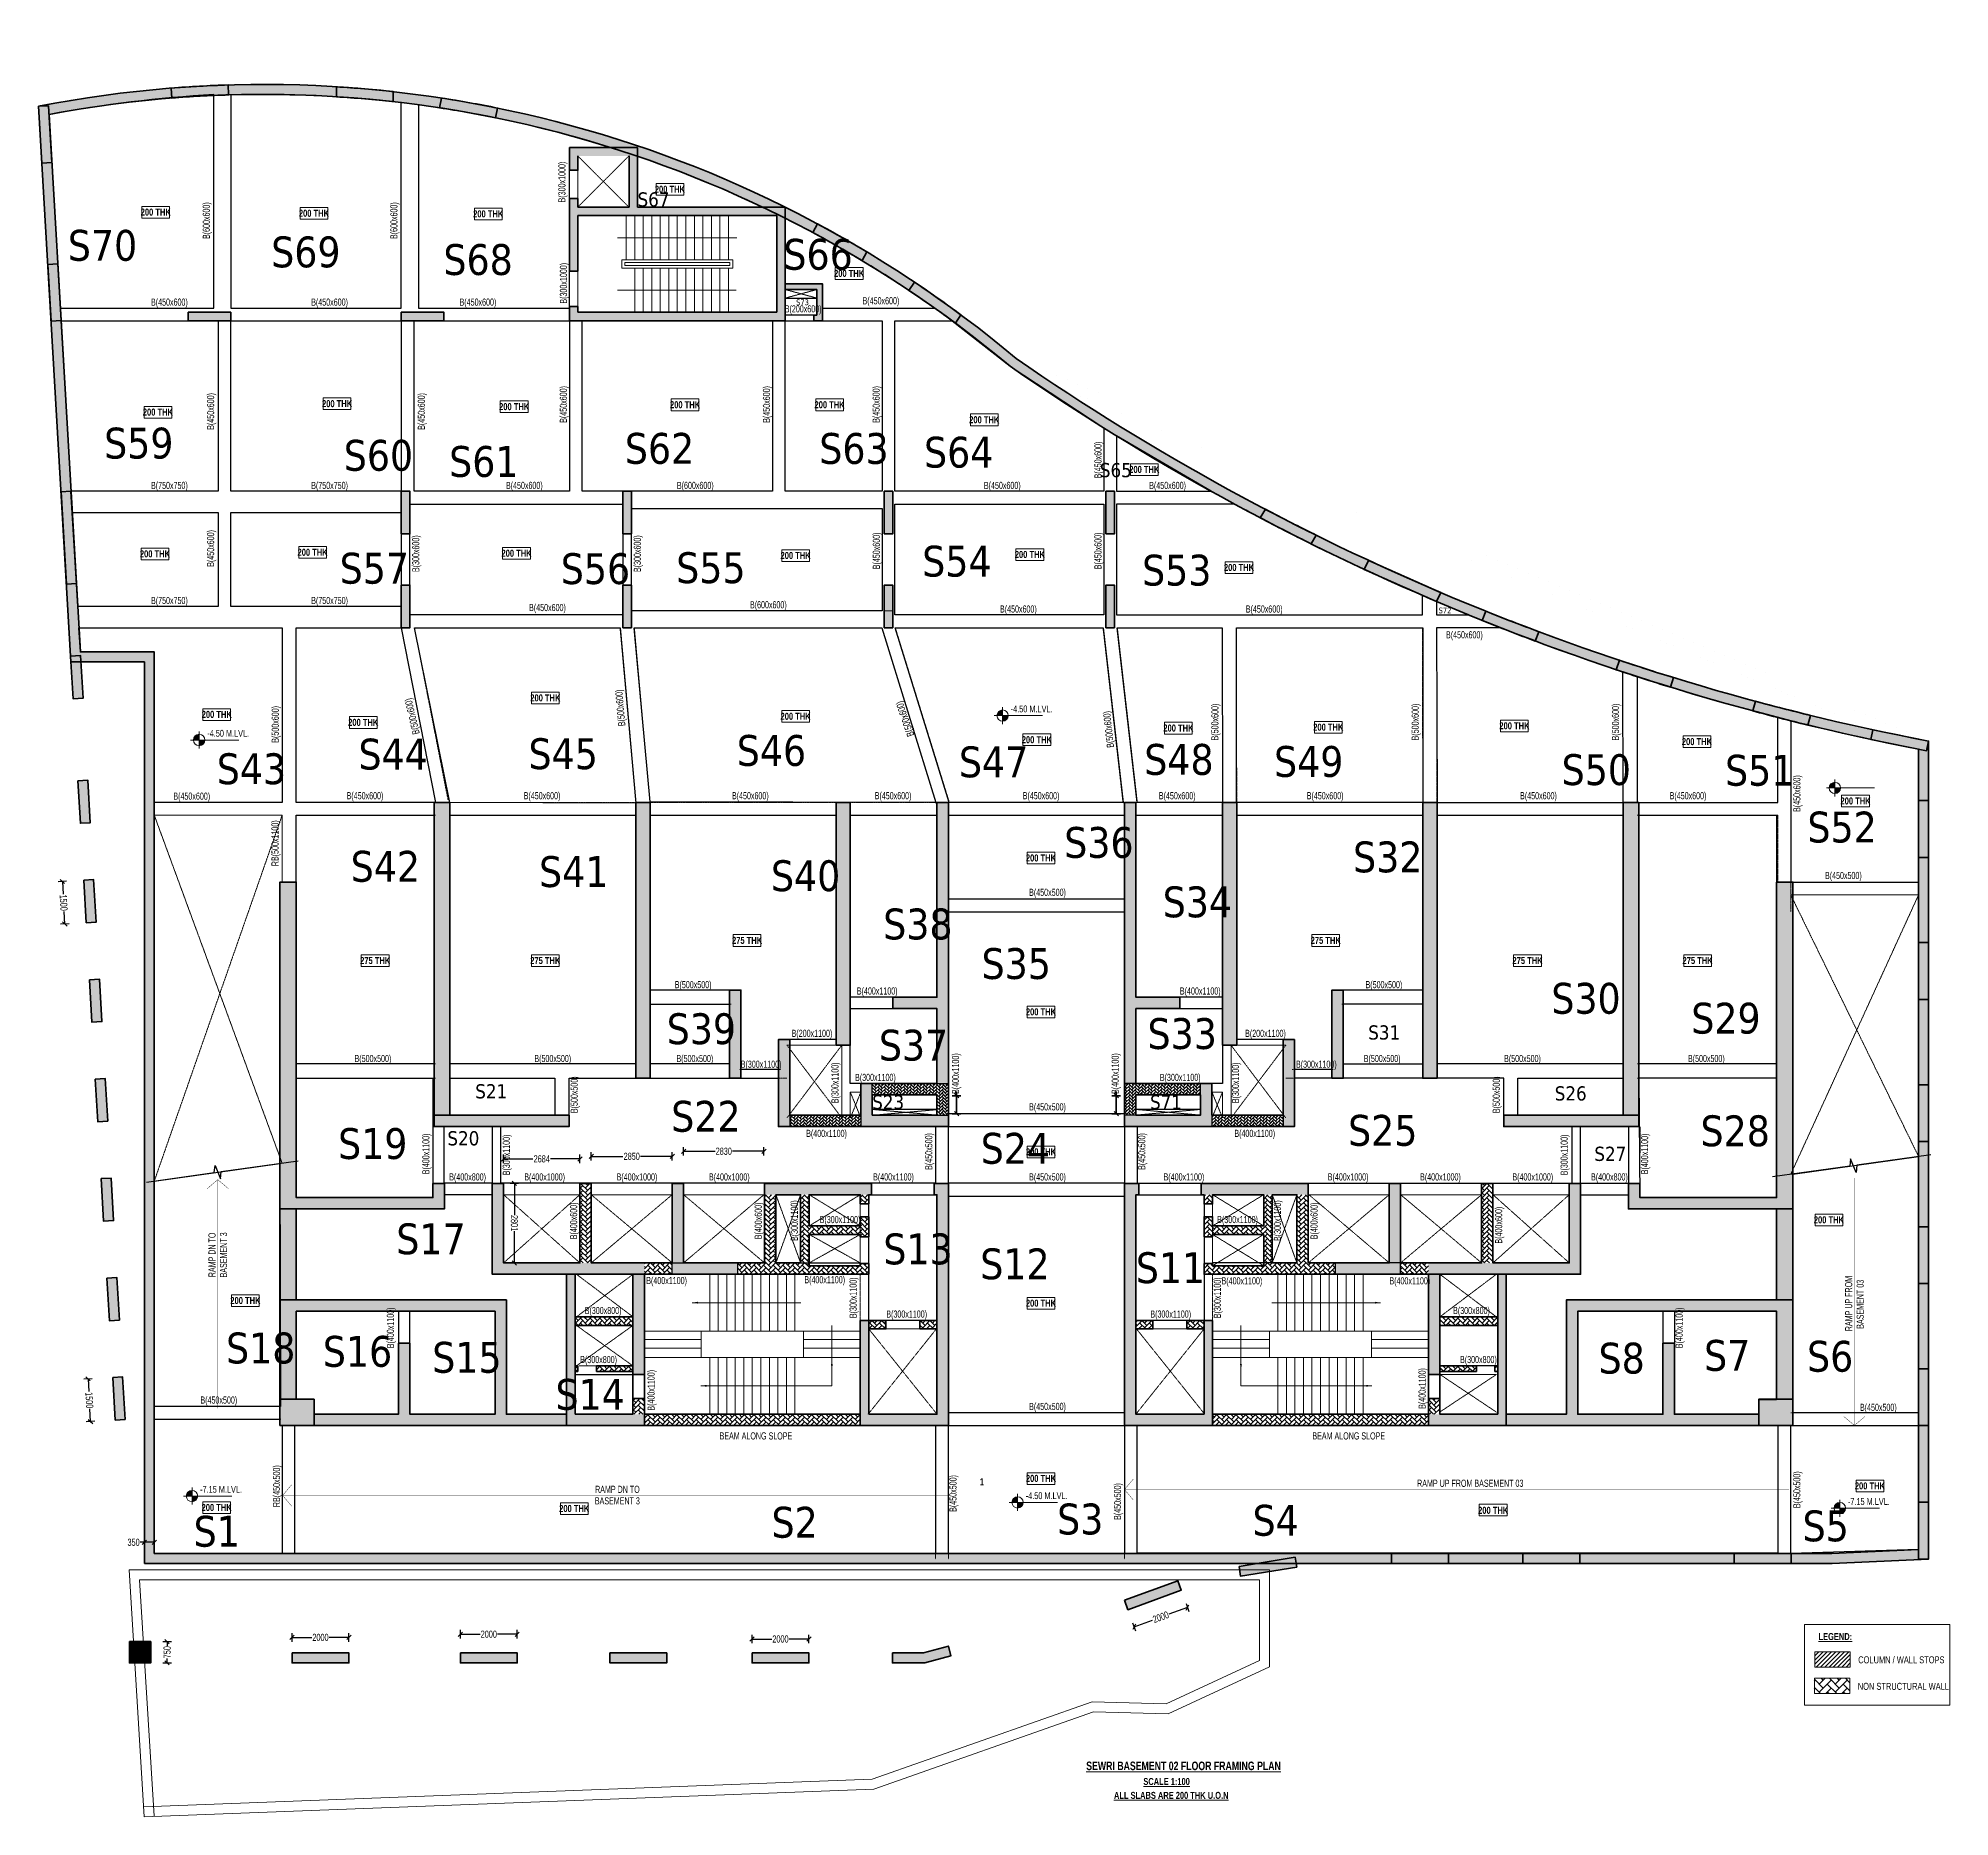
# Model space of a CAD drawing. Header units: millimetres. Extents: x -6 to 67277, y 15 to 62599.
import ezdxf

# ---------------------------------------------------------------- set-up
doc = ezdxf.new("R2010")
doc.units = ezdxf.units.MM
doc.linetypes.add('HIDDEN', pattern=[0.375, 0.25, -0.125])
doc.linetypes.add('HIDDEN2', pattern=[0.1875, 0.125, -0.0625])
for name, color, linetype, lineweight in [('A-ANNO-DIMS', 8, 'Continuous', 15), ('A-DETL-MISC', 35, 'Continuous', 15), ('A-FLOR-IDEN', 11, 'Continuous', 9), ('A-HIDD-ABVE', 8, 'HIDDEN', 20), ('A-HIDD-BELW', 8, 'HIDDEN2', 20), ('G-____-____-DIMS', 7, 'Continuous', 9), ('G-____-____-TEXT', 6, 'Continuous', 9), ('G-ANNO-TEXT', 231, 'Continuous', 9), ('S-BEAM', 7, 'Continuous', 18), ('S-BEAM-IDEN', 2, 'Continuous', 9), ('S-COL HATCH', 9, 'Continuous', 0), ('S-COLS', 5, 'Continuous', 35)]:
    doc.layers.add(name, color=color, linetype=linetype, lineweight=lineweight)
doc.layers.add('changes', color=7, linetype='Continuous')
doc.layers.add('SUNK SLAB', color=8, linetype='Continuous')
doc.styles.add('Dim.s & Anno.(Misc.)', font='ARIALN.TTF')
doc.styles.add('SOBHA', font='swisscl.ttf')
doc.styles.add('Swis721 LtCn BT', font='swisscl.ttf', dxfattribs={"width": 0.9, "height": 233.355162})
doc.styles.add('Swis721 LtCn BT_1', font='swisscl.ttf', dxfattribs={"height": 240})
doc.styles.add('Swis721 LtCn BT_2', font='swisscl.ttf', dxfattribs={"height": 244.992296})
doc.styles.add('Swis721 LtCn BT_B', font='', dxfattribs={"width": 0.9, "height": 246.918336})
doc.styles.get('Swis721 LtCn BT_B').set_extended_font_data('Swis721 LtCn BT', bold=True)
doc.dimstyles.new('A-GFC-100', dxfattribs={"dimscale": 100, "dimtxt": 1.75, "dimasz": 1.5, "dimexe": 1.5, "dimexo": 0, "dimgap": 1, "dimtad": 1, "dimdsep": 46, "dimtxsty": 'Dim.s & Anno.(Misc.)', "dimblk": 'ARCHTICK', "dimcen": 0, "dimdle": 1.5, "dimclrd": 256, "dimclre": 8, "dimclrt": 6, "dimazin": 2, "dimtfac": 1, "dimtix": 1, "dimtmove": 2, "dimatfit": 3, "dimfxl": 1, "dimtolj": 1, "dimlwd": -1, "dimlwe": 9, "dimarcsym": 0})
doc.dimstyles.new('S-100', dxfattribs={"dimscale": 100, "dimtxt": 2.5, "dimasz": 1.5, "dimexe": 1.5, "dimexo": 1.5, "dimgap": 0.1, "dimtad": 0, "dimdec": 0, "dimrnd": 0.0005, "dimzin": 0, "dimdsep": 46, "dimtxsty": 'SOBHA', "dimblk": 'OBLIQUE', "dimcen": 0.09, "dimclrd": 8, "dimclre": 8, "dimclrt": 6, "dimadec": 0, "dimazin": 0, "dimtfac": 1, "dimtdec": 0, "dimtofl": 0, "dimtmove": 0, "dimatfit": 3, "dimfxl": 1.5, "dimfxlon": 1, "dimtolj": 1, "dimtzin": 0, "dimlwd": -1, "dimlwe": -1, "dimarcsym": 0})
pattern_1 = [(45, (-31966103.18, 21022167.41), (0, 113.13708499), [240, -80]), (135, (-31966046.61, 21022223.98), (9e-15, 113.13708499), [240, -80])]
pattern_2 = [(45, (-31794446.85, 20735559.75), (0, 169.7056275), [360, -120]), (135, (-31794362, 20735644.6), (1e-14, 169.7056275), [360, -120])]
pattern_3 = [(45, (-31794446.85, 20683630.75), (0, 169.7056275), [360, -120]), (135, (-31794362, 20683715.6), (1e-14, 169.7056275), [360, -120])]
pattern_4 = [(45, (-31794446.854, 20735559.75), (0, 113.13708499), [240, -80]), (135, (-31794390.286, 20735616.32), (9e-15, 113.13708499), [240, -80])]

msp = doc.modelspace()

# ---------------------------------------------------------------- texts
at = {"layer": 'A-FLOR-IDEN', "color": 1, "char_height": 246.92, "width": 1155, "attachment_point": 2, "line_spacing_factor": 0.964267, "style": 'Swis721 LtCn BT_B'}
for s, insert in [('200 THK', (22227.9, 57408)), ('200 THK', (22227.9, 57408)), ('200 THK', (4130.9, 56604.5)), ('200 THK', (4130.9, 56604.5)), ('200 THK', (9699.9, 56563.5)), ('200 THK', (9699.9, 56563.5)), ('200 THK', (15833.4, 56542.5)), ('200 THK', (15833.4, 56542.5)), ('200 THK', (28536.4, 54448.5)), ('200 THK', (28536.4, 54448.5)), ('200 THK', (10513.9, 49864)), ('200 THK', (10513.9, 49864)), ('200 THK', (22761.9, 49826.7)), ('200 THK', (22761.9, 49826.7)), ('200 THK', (27847.9, 49826.7)), ('200 THK', (27847.9, 49826.7)), ('200 THK', (4206.4, 49567)), ('200 THK', (4206.4, 49567)), ('200 THK', (16746.4, 49759.5)), ('200 THK', (16746.4, 49759.5)), ('200 THK', (33292.9, 49298.5)), ('200 THK', (33292.9, 49298.5)), ('200 THK', (38926.9, 47549.5)), ('200 THK', (38926.9, 47549.5)), ('200 THK', (4103.2, 44579.7)), ('200 THK', (4103.2, 44579.7)), ('200 THK', (9651.9, 44634)), ('200 THK', (9651.9, 44634)), ('200 THK', (16829.9, 44600)), ('200 THK', (16829.9, 44600)), ('200 THK', (26652.4, 44522)), ('200 THK', (26652.4, 44522)), ('200 THK', (34897.4, 44557.5)), ('200 THK', (34897.4, 44557.5)), ('200 THK', (42259.9, 44100)), ('200 THK', (42259.9, 44100)), ('200 THK', (17844.9, 39510.5)), ('200 THK', (17844.9, 39510.5)), ('200 THK', (6278.4, 38929)), ('200 THK', (6278.4, 38929)), ('200 THK', (11433.9, 38649)), ('200 THK', (11433.9, 38649)), ('200 THK', (26652.4, 38862)), ('200 THK', (26652.4, 38862)), ('200 THK', (40126.4, 38448.5)), ('200 THK', (40126.4, 38448.5)), ('200 THK', (45402.4, 38479.5)), ('200 THK', (45402.4, 38479.5)), ('200 THK', (51953.9, 38528)), ('200 THK', (51953.9, 38528)), ('200 THK', (35143.4, 38039.5)), ('200 THK', (35143.4, 38039.5)), ('200 THK', (58378.9, 37972.5)), ('200 THK', (58378.9, 37972.5)), ('200 THK', (63960.9, 35883.5)), ('200 THK', (63960.9, 35883.5)), ('200 THK', (35289.2, 33877.8)), ('275 THK', (24945.3, 30977.6, 0)), ('275 THK', (45312.1, 30977.6, 0)), ('275 THK', (11855.3, 30267.6, 0)), ('275 THK', (17842.3, 30267.6, 0)), ('275 THK', (52415.1, 30267.6, 0)), ('275 THK', (58402.1, 30267.6, 0)), ('200 THK', (35289.2, 28463.5)), ('200 THK', (35289.2, 23537.7)), ('200 THK', (63023.3, 21144.1)), ('200 THK', (7286.5, 18303.8, 0)), ('200 THK', (35289.2, 18210.3)), ('200 THK', (35289.2, 12045)), ('200 THK', (64466.8, 11781.6)), ('200 THK', (6273.7, 11022.4, 0)), ('200 THK', (18861.3, 10985.6, 0)), ('200 THK', (51205.9, 10921.5, 0))]:
    msp.add_mtext(s, dxfattribs=dict(at, insert=insert))
at = {"layer": 'changes', "attachment_point": 1, "style": 'Dim.s & Anno.(Misc.)'}
for s, insert, char_height in [('{\\fTahoma|b0|i0|c0|p34;S67}', (21088.9, 57176.2, 0), 500), ('{\\fTahoma|b0|i0|c0|p34;S70}', (1036.5, 55854.3), 1084.701), ('{\\fTahoma|b0|i0|c0|p34;S69}', (8194.5, 55622.7), 1084.701), ('{\\fTahoma|b0|i0|c0|p34;S68}', (14256.6, 55354.4), 1084.701), ('{\\fTahoma|b0|i0|c0|p34;S66}', (26223, 55538.9), 1084.701), ('{\\fTahoma|b0|i0|c0|p34;S73}', (26669.6, 53406.7, 0), 200), ('{\\fTahoma|b0|i0|c0|p34;S59}', (2313.9, 48895), 1084.701), ('{\\fTahoma|b0|i0|c0|p34;S60}', (10748.2, 48465.6), 1084.701), ('{\\fTahoma|b0|i0|c0|p34;S62}', (20642.8, 48710.4), 1084.701), ('{\\fTahoma|b0|i0|c0|p34;S63}', (27486.4, 48706.8), 1084.701), ('{\\fTahoma|b0|i0|c0|p34;S64}', (31173.3, 48575.9), 1084.701), ('{\\fTahoma|b0|i0|c0|p34;S61}', (14457.3, 48249.3), 1084.701), ('{\\fTahoma|b0|i0|c0|p34;S65}', (37363, 47651.4, 0), 500), ('{\\fTahoma|b0|i0|c0|p34;S57}', (10604.3, 44493.2), 1084.701), ('{\\fTahoma|b0|i0|c0|p34;S56}', (18388.6, 44477.9), 1084.701), ('{\\fTahoma|b0|i0|c0|p34;S55}', (22449.7, 44510.5), 1084.701), ('{\\fTahoma|b0|i0|c0|p34;S54}', (31108.9, 44741.2), 1084.701), ('{\\fTahoma|b0|i0|c0|p34;S53}', (38848.2, 44425), 1084.701), ('{\\fTahoma|b0|i0|c0|p34;S72}', (49285.8, 42563.9, 0), 200), ('{\\fTahoma|b0|i0|c0|p34;S44}', (11267.6, 37951.4), 1084.701), ('{\\fTahoma|b0|i0|c0|p34;S45}', (17251.2, 37965.7), 1084.701), ('{\\fTahoma|b0|i0|c0|p34;S46}', (24581.8, 38080), 1084.701), ('{\\fTahoma|b0|i0|c0|p34;S47}', (32402.8, 37678.5), 1084.701), ('{\\fTahoma|b0|i0|c0|p34;S48}', (38925.8, 37764.5), 1084.701), ('{\\fTahoma|b0|i0|c0|p34;S49}', (43493.3, 37692.9), 1084.701), ('{\\fTahoma|b0|i0|c0|p34;S43}', (6278.7, 37435.7), 1084.701), ('{\\fTahoma|b0|i0|c0|p34;S50}', (53616, 37405), 1084.701), ('{\\fTahoma|b0|i0|c0|p34;S51}', (59368.4, 37382.6), 1084.701), ('{\\fTahoma|b0|i0|c0|p34;S52}', (62267.1, 35384.4), 1084.701), ('{\\fTahoma|b0|i0|c0|p34;S36}', (36107.7, 34843.2), 1084.701), ('{\\fTahoma|b0|i0|c0|p34;S32}', (46274.5, 34333.8), 1084.701), ('{\\fTahoma|b0|i0|c0|p34;S42}', (10991.6, 34003.4), 1084.701), ('{\\fTahoma|b0|i0|c0|p34;S41}', (17622.1, 33817.5), 1084.701), ('{\\fTahoma|b0|i0|c0|p34;S40}', (25785.5, 33671.9), 1084.701), ('{\\fTahoma|b0|i0|c0|p34;S34}', (39574.2, 32752), 1084.701), ('{\\fTahoma|b0|i0|c0|p34;S38}', (29736.9, 31973.5), 1084.701), ('{\\fTahoma|b0|i0|c0|p34;S35}', (33198.8, 30581.7), 1084.701), ('{\\fTahoma|b0|i0|c0|p34;S30}', (53253.1, 29358.6), 1084.701), ('{\\fTahoma|b0|i0|c0|p34;S39}', (22114.8, 28287.7), 1084.701), ('{\\fTahoma|b0|i0|c0|p34;S29}', (58179.3, 28659.1), 1084.701), ('{\\fTahoma|b0|i0|c0|p34;S37}', (29584.5, 27709.4), 1084.701), ('{\\fTahoma|b0|i0|c0|p34;S33}', (39039.8, 28118.2), 1084.701), ('{\\fTahoma|b0|i0|c0|p34;S31}', (46807.7, 27863.9, 0), 500), ('{\\fTahoma|b0|i0|c0|p34;S21}', (15376.8, 25793.6, 0), 500), ('{\\fTahoma|b0|i0|c0|p34;S26}', (53371.6, 25719.6, 0), 500), ('{\\fTahoma|b0|i0|c0|p34;S22}', (22274.9, 25207), 1084.701), ('{\\fTahoma|b0|i0|c0|p34;S23}', (29348.7, 25414.1, 0), 500), ('{\\fTahoma|b0|i0|c0|p34;S71}', (39127.3, 25414.1, 0), 500), ('{\\fTahoma|b0|i0|c0|p34;S19}', (10549, 24247.8), 1084.701), ('{\\fTahoma|b0|i0|c0|p34;S25}', (46099.3, 24711.7), 1084.701), ('{\\fTahoma|b0|i0|c0|p34;S28}', (58505, 24695.9), 1084.701), ('{\\fTahoma|b0|i0|c0|p34;S20}', (14395.4, 24139.9), 500), ('{\\fTahoma|b0|i0|c0|p34;S24}', (33169.7, 24080.3), 1084.701), ('{\\fTahoma|b0|i0|c0|p34;S27}', (54767, 23593.4, 0), 500), ('{\\fTahoma|b0|i0|c0|p34;S17}', (12598, 20894.4), 1084.701), ('{\\fTahoma|b0|i0|c0|p34;S13}', (29740.3, 20539.6), 1084.701), ('{\\fTahoma|b0|i0|c0|p34;S12}', (33152.7, 20014.7), 1084.701), ('{\\fTahoma|b0|i0|c0|p34;S11}', (38628.7, 19878.3, 0), 1084.701), ('{\\fTahoma|b0|i0|c0|p34;S18}', (6605.3, 17053.4), 1084.701), ('{\\fTahoma|b0|i0|c0|p34;S16}', (10012.6, 16935.2), 1084.701), ('{\\fTahoma|b0|i0|c0|p34;S15}', (13862.8, 16725.7), 1084.701), ('{\\fTahoma|b0|i0|c0|p34;S8}', (54915.6, 16696.3), 1084.701), ('{\\fTahoma|b0|i0|c0|p34;S7}', (58629.5, 16792.7), 1084.701), ('{\\fTahoma|b0|i0|c0|p34;S6}', (62253.5, 16762.4), 1084.701), ('{\\fTahoma|b0|i0|c0|p34;S14}', (18202.4, 15421.2, 0), 1084.701), ('{\\fTahoma|b0|i0|c0|p34;S2}', (25805, 10921.6), 1084.701), ('{\\fTahoma|b0|i0|c0|p34;S3}', (35857.1, 11035.1), 1084.701), ('{\\fTahoma|b0|i0|c0|p34;S4}', (42737.1, 10990.3), 1084.701), ('{\\fTahoma|b0|i0|c0|p34;S5}', (62097.7, 10794), 1084.701), ('{\\fTahoma|b0|i0|c0|p34;S1}', (5464.6, 10605.4), 1084.701)]:
    msp.add_mtext_dynamic_manual_height_columns(s, width=6038.664, gutter_width=5423.5, heights=[1159.3], dxfattribs=dict(at, insert=insert, char_height=char_height))
at = {"layer": 'G-____-____-DIMS', "char_height": 240, "width": 1683.881, "attachment_point": 1, "line_spacing_factor": 0.970126, "style": 'Swis721 LtCn BT_1'}
for s, insert in [('-4.50 M.LVL.', (34223.5, 39118.6)), ('-4.50 M.LVL.', (5942.8, 38260.2)), ('-7.15 M.LVL.', (5692.3, 11656.7)), ('-4.50 M.LVL.', (34752.4, 11433.4)), ('-7.15 M.LVL.', (63692.1, 11228.7))]:
    msp.add_mtext(s, dxfattribs=dict(at, insert=insert))
at = {"layer": 'G-____-____-TEXT', "color": 5, "insert": (33208.6, 11924.7), "char_height": 246.9, "width": 330, "attachment_point": 2, "line_spacing_factor": 0.964267, "style": 'Swis721 LtCn BT_B'}
msp.add_mtext('1', dxfattribs=at)
at = {"layer": 'G-ANNO-TEXT', "color": 7, "char_height": 244.992, "attachment_point": 1, "line_spacing_factor": 0.971848, "style": 'Swis721 LtCn BT_2'}
for s, insert, width in [('\\fSwis721 LtCn BT|b1|i0|c0|p34|;\\LLEGEND:', (62659.1, 6479.2), 1299), ('COLUMN / WALL STOPS', (64055, 5660.2), 3845.238), ('NON STRUCTURAL WALL', (64038.4, 4727.3), 3845.238)]:
    msp.add_mtext(s, dxfattribs=dict(at, insert=insert, width=width))
at = {"layer": 'G-ANNO-TEXT', "color": 6, "insert": (36882, 1956.4), "char_height": 300, "width": 6923.66, "attachment_point": 1, "line_spacing_factor": 0.971848, "style": 'Swis721 LtCn BT_2'}
msp.add_mtext('{\\fSwis721 LtCn BT|b1|i0|c0|p34;\\LSEWRI BASEMENT 02 FLOOR FRAMING PLAN }', dxfattribs=at)
at = {"layer": 'G-ANNO-TEXT', "color": 1, "char_height": 244.992, "attachment_point": 1, "line_spacing_factor": 0.971848, "style": 'Swis721 LtCn BT_2'}
for s, insert, width in [('{\\fSwis721 LtCn BT|b1|i0|c0|p34;\\LSCALE 1:100}', (38893.2, 1379.4), 1551.037), ('{\\fSwis721 LtCn BT|b1|i0|c0|p34;\\LALL SLABS ARE 200 THK U.O.N}', (37858.9, 890.4), 3728.693)]:
    msp.add_mtext(s, dxfattribs=dict(at, insert=insert, width=width))
at = {"layer": 'S-BEAM-IDEN', "style": 'Swis721 LtCn BT', "width": 0.8}
for s, rotation, p in [('B(300x1000)', 90, (18551.8, 56820.3, 0)), ('B(600x600)', 90, (6035.1, 55533.4, 0)), ('B(600x600)', 90, (12637.5, 55533.4, 0)), ('B(300x1000)', 90, (18605.6, 53260.1, 0)), ('B(450x600)', 360, (3964.4, 53188.6, 0)), ('B(450x600)', 360, (9602.1, 53188.6, 0)), ('B(450x600)', 360, (14824.5, 53188.6, 0)), ('B(200x600)', 360, (26271.6, 52951.4, 0)), ('B(450x600)', 360, (29009.2, 53236.7, 0)), ('B(450x600)', 90, (6185.5, 48820.1, 0)), ('B(450x600)', 90, (13604.2, 48818.9, 0)), ('B(450x600)', 90, (18602.1, 49066, 0)), ('B(450x600)', 90, (25752.1, 49066, 0)), ('B(450x600)', 90, (29612.7, 49066, 0)), ('B(450x600)', 90, (37419.7, 47109.9, 0)), ('B(750x750)', 360, (3964.4, 46738.6, 0)), ('B(750x750)', 360, (9602.1, 46738.6, 0)), ('B(450x600)', 360, (16456.3, 46738.6, 0)), ('B(600x600)', 360, (22474.3, 46738.6, 0)), ('B(450x600)', 360, (33280.5, 46738.6, 0)), ('B(450x600)', 360, (39098.6, 46738.6, 0)), ('B(450x600)', 90, (6185.5, 43999.3, 0)), ('B(300x600)', 90, (13406.8, 43813.6, 0)), ('B(300x600)', 90, (21206.8, 43813.6, 0)), ('B(450x600)', 90, (29619.7, 43913.1, 0)), ('B(450x600)', 90, (37419.7, 43913.1, 0)), ('B(750x750)', 360, (3964.4, 42688.6)), ('B(750x750)', 360, (9602.1, 42688.6)), ('B(450x600)', 360, (17271.3, 42441.3, 0)), ('B(600x600)', 360, (25046.3, 42538.6, 0)), ('B(450x600)', 360, (33847.2, 42388.6, 0)), ('B(450x600)', 360, (42500.2, 42388.6, 0)), ('B(450x600)', 360, (49545.2, 41481.6, 0)), ('B(500x600)', 103.063954, (13422.7, 38133.4, 0)), ('B(500x600)', 95.079556, (20662.8, 38401.9, 0)), ('B(500x600)', 109.177342, (30830.6, 38077.2, 0)), ('B(500x600)', 90, (8461.2, 37807.9, 0)), ('B(500x600)', 96.261232, (37861.1, 37646.1, 0)), ('B(500x600)', 90, (41536, 37889.3, 0)), ('B(500x600)', 90, (48586, 37889.3, 0)), ('B(500x600)', 90, (55636, 37889.3, 0)), ('B(450x600)', 90, (62021, 35372.3, 0)), ('B(450x600)', 360, (4751.2, 35804.3, 0)), ('RB(500x1100)', 90, (8453.2, 33464, 0)), ('B(500x500)', 360, (22399.1, 29171.9, 0)), ('B(400x1100)', 360, (28807.6, 28947.4, 0)), ('B(200x1100)', 360, (26511.5, 27457.4, 0)), ('B(500x500)', 360, (11128, 26571.9, 0)), ('B(500x500)', 360, (17458, 26571.9, 0)), ('B(500x500)', 360, (22459.5, 26571.9, 0)), ('B(300x1100)', 360, (24722.2, 26371.9, 0)), ('B(300x1100)', 90, (28163.4, 25124.9, 0)), ('B(300x1100)', 90, (42260.8, 25124.9, 0)), ('B(500x500)', 360, (51591, 26571.9, 0)), ('B(500x500)', 360, (58062, 26571.9, 0)), ('B(500x500)', 90, (18983.9, 24773.9, 0)), ('B(300x1100)', 360, (28745.8, 25907.4, 0)), ('B(500x500)', 90, (51440.2, 24773.9, 0)), ('B(400x1100)', 90, (13763.2, 22623.2, 0)), ('B(300x1100)', 90, (16595.4, 22587.8, 0)), ('B(400x1100)', 360, (27024.4, 23937.5, 0)), ('B(450x500)', 90, (31463.4, 22778, 0)), ('B(450x500)', 90, (38960.8, 22778, 0)), ('B(400x1100)', 360, (42096.9, 23937.5, 0)), ('B(300x1100)', 90, (53828.7, 22587.8, 0)), ('B(400x1100)', 90, (56660.9, 22623.2, 0)), ('B(400x800)', 360, (14460.4, 22404.6, 0)), ('B(400x1000)', 360, (17102.1, 22404.6, 0)), ('B(400x1000)', 360, (20352.1, 22404.6, 0)), ('B(400x1000)', 360, (23602.1, 22404.6, 0)), ('B(400x1100)', 360, (29382.1, 22404.6, 0)), ('B(450x500)', 360, (34872.5, 22404.6, 0)), ('B(400x600)', 90, (18963.4, 20336.7, 0)), ('B(400x600)', 90, (25463.4, 20336.7, 0)), ('B(300x1100)', 90, (26733.4, 20274, 0)), ('B(300x1100)', 360, (27499.8, 20905.4, 0)), ('B(300x1100)', 90, (43735.4, 20274, 0)), ('B(400x600)', 90, (45025.9, 20336.7, 0)), ('B(400x600)', 90, (51523.2, 20185, 0)), ('RAMP DN TO', 90, (6235, 19001.5, 0)), ('BASEMENT 3', 90, (6639.9, 18993.3, 0)), ('B(400x1100)', 360, (21395.1, 18759.3)), ('B(400x1100)', 360, (26961, 18788.1)), ('B(400x1100)', 360, (41645.4, 18748.9)), ('B(400x1100)', 360, (47555.1, 18748.9)), ('B(300x1100)', 90, (28801.9, 17560.4, 0)), ('B(300x1100)', 90, (41622.3, 17560.4, 0)), ('RAMP UP FROM', 90, (63843.5, 17101.6, 0)), ('BASEMENT 03', 90, (64248.4, 17185.7, 0)), ('B(400x1100)', 90, (12514.8, 16503.3)), ('B(300x800)', 360, (19229.9, 17704.7, 0)), ('B(300x1100)', 360, (29845.9, 17579.4, 0)), ('B(300x800)', 360, (49795.9, 17704.7, 0)), ('B(400x1100)', 90, (57875.3, 16503.3)), ('B(300x800)', 360, (19071.9, 15979.4, 0)), ('B(400x1100)', 90, (48828.6, 14368.6)), ('B(450x500)', 360, (5703.4, 14554.3, 0)), ('B(400x1100)', 90, (21689.9, 14306.1)), ('B(450x500)', 360, (34872.5, 14329.4, 0)), ('BEAM ALONG SLOPE', 360, (23975.5, 13291.3, 0)), ('BEAM ALONG SLOPE', 360, (44841.4, 13291.3, 0)), ('RB(450x500)', 90, (8505.6, 10910.8)), ('B(450x500)', 90, (32316.3, 10744.8, 0)), ('B(450x500)', 90, (38107.8, 10461.1, 0)), ('B(450x500)', 90, (62019.8, 10876.6, 0))]:
    msp.add_text(s, height=250, rotation=rotation, dxfattribs=at).set_placement(p)
for s, p in [('B(450x600)', (10848.4, 35820.2, 0)), ('B(450x600)', (17080.4, 35820.2, 0)), ('B(450x600)', (24411.8, 35820.2, 0)), ('B(450x600)', (29436.9, 35820.2, 0)), ('B(450x600)', (34646.3, 35820.2, 0)), ('B(450x600)', (39438.2, 35820.2, 0)), ('B(450x600)', (44645.2, 35820.2, 0)), ('B(450x600)', (52153.5, 35820.2, 0)), ('B(450x600)', (57417.5, 35820.2, 0)), ('B(450x500)', (62885, 33012.6, 0)), ('B(450x500)', (34872.5, 32420.2, 0)), ('B(400x1100)', (40178.8, 28947.4, 0)), ('B(500x500)', (46712.6, 29171.9, 0)), ('B(200x1100)', (42474.9, 27457.4, 0)), ('B(300x1100)', (44264.2, 26371.9, 0)), ('B(500x500)', (46652.3, 26571.9, 0)), ('B(300x1100)', (39473.5, 25907.4, 0)), ('B(450x500)', (34872.5, 24870.2, 0)), ('B(400x1100)', (39604.3, 22404.6, 0)), ('B(400x1000)', (45384.3, 22404.6, 0)), ('B(400x1000)', (48634.3, 22404.6, 0)), ('B(400x1000)', (51884.3, 22404.6, 0)), ('B(400x800)', (54651.4, 22404.6, 0)), ('B(300x1100)', (41492, 20905.4, 0)), ('B(300x1100)', (39140.5, 17579.4, 0)), ('B(300x800)', (50039.9, 15979.4, 0)), ('B(450x500)', (64115.8, 14296.1, 0)), ('RAMP DN TO', (19593.8, 11411.8, 0)), ('RAMP UP FROM BASEMENT 03', (48528.3, 11625.2, 0)), ('BASEMENT 3', (19585.6, 11006.9, 0))]:
    msp.add_text(s, height=250, dxfattribs=at).set_placement(p)

# ---------------------------------------------------------------- blocks, each defined once
blk = doc.blocks.new('_ARCHTICK')
at = {"color": 0, "linetype": 'ByBlock', "const_width": 0.15}
blk.add_lwpolyline([(-0.5, -0.5), (0.5, 0.5)], dxfattribs=at)
blk = doc.blocks.new('A$C31bf04c8')
at = {"layer": 'S-COL HATCH', "transparency": 33554687}
h = blk.add_hatch(color=256, dxfattribs=at)
h.dxf.hatch_style = 1
edge = h.paths.add_edge_path()
edge.add_line((-12645, -10575), (46760, -10575))
edge.add_line((46760, -10575), (50155, -10425))
edge.add_line((50155, -10425), (50155, 18362))
edge.add_arc((65983, 101151), 84288, 235.33184, 259.17631, ccw=False)
edge.add_arc((-8447, 268), 41200, 49.99615, 101.08523)
edge.add_line((-16368, 40699), (-15227, 21150))
edge.add_line((-15227, 21150), (-12645, 21150))
edge.add_line((-12645, 21150), (-12645, -10575))
edge = h.paths.add_edge_path(flags=16)
edge.add_line((-12295, -10225), (46752, -10225))
edge.add_line((46752, -10225), (49805, -10090))
edge.add_line((49805, -10090), (49805, 18073))
edge.add_arc((65983, 101151), 84638, 235.32076, 258.98032, ccw=False)
edge.add_arc((-8447, 268), 40850, 49.97335, 100.65679)
edge.add_line((-16001, 40413), (-14897, 21500))
edge.add_line((-14897, 21500), (-12295, 21500))
edge.add_line((-12295, 21500), (-12295, -10225))
h = blk.add_hatch(color=256, dxfattribs=at)
h.dxf.hatch_style = 1
h.paths.add_polyline_path([(-9681, 41099), (-9700, 41449, 0.01185), (-11697, 41339), (-11678, 40990, -0.011949)])
h = blk.add_hatch(color=256, dxfattribs=at)
h.dxf.hatch_style = 1
h.paths.add_polyline_path([(-3886, 40863), (-3886, 41215, 0.011892), (-5886, 41383), (-5886, 41032, -0.011992)])
h = blk.add_hatch(color=256, dxfattribs=at)
h.dxf.hatch_style = 1
h.paths.add_polyline_path([(-16019, 40720), (-16368, 40699), (-16252, 38703), (-15902, 38723)])
h = blk.add_hatch(color=256, dxfattribs=at)
h.dxf.hatch_style = 1
h.paths.add_polyline_path([(-282, 40294), (-213, 40637, 0.011811), (-2182, 40989), (-2252, 40646, -0.01191)])
h = blk.add_hatch(color=256, dxfattribs=at)
h.dxf.hatch_style = 1
h.paths.add_polyline_path([(3425, 39251), (2315, 39251), (2315, 38451), (2615, 38451), (2615, 38951), (3425, 38951)], flags=17)
h.paths.add_polyline_path([(3725, 39251), (3425, 39251), (3425, 38951), (3725, 38951)], flags=17)
h.paths.add_polyline_path([(3764, 39251), (3725, 39251), (3725, 38951), (4415, 38951), (4415, 37151), (2615, 37151), (2615, 37451), (2315, 37451), (2315, 34901), (2615, 34901), (2615, 36851), (9456, 36851), (9456, 37151), (9141, 37151), (9137, 37141, 0.00014), (9116, 37151), (4715, 37151), (4715, 39251), (4610, 39251), (4539, 39000, 0.004852)])
h.paths.add_polyline_path([(9915, 37151), (9456, 37151), (9456, 36851), (9615, 36851), (9615, 33451), (9456, 33451), (9456, 33151), (9915, 33151)])
h.paths.add_polyline_path([(9456, 33451), (2615, 33451), (2615, 33651), (2315, 33651), (2315, 33151), (9456, 33151)])
h = blk.add_hatch(color=256, dxfattribs=at)
h.dxf.hatch_style = 1
h.paths.add_polyline_path([(11045, 36566), (10879, 36257, -0.01191), (12618, 35268), (12784, 35577, 0.011811)])
h = blk.add_hatch(color=256, dxfattribs=at)
h.dxf.hatch_style = 1
h.paths.add_polyline_path([(-15694, 35157), (-16043, 35136), (-15927, 33140), (-15578, 33160)])
h = blk.add_hatch(color=256, dxfattribs=at)
h.dxf.hatch_style = 1
h.paths.add_polyline_path([(11225, 34450), (9915, 34450), (9915, 34250), (11025, 34250), (11025, 33350), (10925, 33350), (10925, 33151), (11225, 33150), (11225, 33350)])
h = blk.add_hatch(color=256, dxfattribs=at)
h.dxf.hatch_style = 1
h.paths.add_polyline_path([(14462, 34512), (14267, 34221, -0.01191), (15902, 33069), (16097, 33360, 0.011811)])
h = blk.add_hatch(color=256, dxfattribs=at)
h.dxf.hatch_style = 1
h.paths.add_polyline_path([(-11102, 33451), (-11102, 33151), (-9602, 33151), (-9602, 33451)])
h = blk.add_hatch(color=256, dxfattribs=at)
h.dxf.hatch_style = 1
h.paths.add_polyline_path([(-3600, 33451), (-3600, 33151), (-2100, 33151), (-2100, 33451)])
h = blk.add_hatch(color=256, dxfattribs=at)
h.dxf.hatch_style = 1
h.paths.add_polyline_path([(-15227, 27150), (-15577, 27130), (-15387, 23885), (-15038, 23905)])
h = blk.add_hatch(color=256, dxfattribs=at)
h.dxf.hatch_style = 1
h.paths.add_polyline_path([(-3600, 25651), (-3300, 25651), (-3300, 27151), (-3600, 27151)])
h = blk.add_hatch(color=256, dxfattribs=at)
h.dxf.hatch_style = 1
h.paths.add_polyline_path([(-3600, 25651), (-3300, 25651), (-3300, 27151), (-3600, 27151)])
h = blk.add_hatch(color=256, dxfattribs=at)
h.dxf.hatch_style = 1
h.paths.add_polyline_path([(4200, 25651), (4500, 25651), (4500, 27151), (4200, 27151)])
h = blk.add_hatch(color=256, dxfattribs=at)
h.dxf.hatch_style = 1
h.paths.add_polyline_path([(4200, 25651), (4500, 25651), (4500, 27151), (4200, 27151)])
h = blk.add_hatch(color=256, dxfattribs=at)
h.dxf.hatch_style = 1
h.paths.add_polyline_path([(13400, 25651), (13700, 25651), (13700, 27151), (13400, 27151)])
h = blk.add_hatch(color=256, dxfattribs=at)
h.dxf.hatch_style = 1
h.paths.add_polyline_path([(13400, 25651), (13700, 25651), (13700, 27151), (13400, 27151)])
h = blk.add_hatch(color=256, dxfattribs=at)
h.dxf.hatch_style = 1
h.paths.add_polyline_path([(21200, 25651), (21500, 25651), (21500, 27151), (21200, 27151)])
h = blk.add_hatch(color=256, dxfattribs=at)
h.dxf.hatch_style = 1
h.paths.add_polyline_path([(21200, 25651), (21500, 25651), (21500, 27151), (21200, 27151)])
h = blk.add_hatch(color=256, dxfattribs=at)
h.dxf.hatch_style = 1
h.paths.add_polyline_path([(28420, 25306), (28602, 25607, -0.00603), (26815, 26517), (26634, 26217, 0.006005)])
h = blk.add_hatch(color=256, dxfattribs=at)
h.dxf.hatch_style = 1
h.paths.add_polyline_path([(30444, 24721), (30296, 24404, 0.004309), (32836, 23273), (32985, 23591, -0.004327)])
h = blk.add_hatch(color=256, dxfattribs=at)
h.dxf.hatch_style = 1
h.paths.add_polyline_path([(-3600, 22351), (-3300, 22351), (-3300, 23851), (-3600, 23851)])
h = blk.add_hatch(color=256, dxfattribs=at)
h.dxf.hatch_style = 1
h.paths.add_polyline_path([(-3600, 22351), (-3300, 22351), (-3300, 23851), (-3600, 23851)])
h = blk.add_hatch(color=256, dxfattribs=at)
h.dxf.hatch_style = 1
h.paths.add_polyline_path([(4200, 22351), (4500, 22351), (4500, 23851), (4200, 23851)])
h = blk.add_hatch(color=256, dxfattribs=at)
h.dxf.hatch_style = 1
h.paths.add_polyline_path([(4200, 22351), (4500, 22351), (4500, 23851), (4200, 23851)])
h = blk.add_hatch(color=256, dxfattribs=at)
h.dxf.hatch_style = 1
h.paths.add_polyline_path([(13400, 22351), (13700, 22351), (13700, 23851), (13400, 23851)])
h = blk.add_hatch(color=256, dxfattribs=at)
h.dxf.hatch_style = 1
h.paths.add_polyline_path([(13400, 22351), (13700, 22351), (13700, 23851), (13400, 23851)])
h = blk.add_hatch(color=256, dxfattribs=at)
h.dxf.hatch_style = 1
h.paths.add_polyline_path([(21200, 22351), (21500, 22351), (21500, 23851), (21200, 23851)])
h = blk.add_hatch(color=256, dxfattribs=at)
h.dxf.hatch_style = 1
h.paths.add_polyline_path([(21200, 22351), (21500, 22351), (21500, 23851), (21200, 23851)])
h = blk.add_hatch(color=256, dxfattribs=at)
h.dxf.hatch_style = 1
h.paths.add_polyline_path([(36310, 21882), (36441, 22209, -0.006015), (34576, 22932), (34445, 22605, 0.00603)])
h = blk.add_hatch(color=256, dxfattribs=at)
h.dxf.hatch_style = 1
h.paths.add_polyline_path([(-15239, 21348), (-15152, 19851), (-14802, 19871), (-14890, 21369)])
h = blk.add_hatch(color=256, dxfattribs=at)
h.dxf.hatch_style = 1
h.paths.add_polyline_path([(41070, 20259), (41182, 20594, -0.006015), (39277, 21205), (39165, 20870, 0.00603)])
h = blk.add_hatch(color=256, dxfattribs=at)
h.dxf.hatch_style = 1
h.paths.add_polyline_path([(45906, 18926), (46002, 19265, -0.006016), (44064, 19763), (43969, 19423, 0.006031)])
h = blk.add_hatch(color=256, dxfattribs=at)
h.dxf.hatch_style = 1
h.paths.add_polyline_path([(48195, 18763), (48125, 18420), (50085, 18019), (50155, 18362)])
h = blk.add_hatch(color=256, dxfattribs=at)
h.dxf.hatch_style = 1
h.paths.add_polyline_path([(-14983, 16966), (-14896, 15469), (-14547, 15489), (-14634, 16986)])
h = blk.add_hatch(color=256, dxfattribs=at)
h.dxf.hatch_style = 1
h.paths.add_polyline_path([(50155, 16269), (49805, 16269), (49805, 14269), (50155, 14269)])
h = blk.add_hatch(color=256, dxfattribs=at)
h.dxf.hatch_style = 1
h.paths.add_polyline_path([(-14779, 13466), (-14692, 11969), (-14342, 11989), (-14430, 13486)])
h = blk.add_hatch(color=256, dxfattribs=at)
h.dxf.hatch_style = 1
h.paths.add_polyline_path([(49805, 9269), (50155, 9269), (50155, 11269), (49805, 11269)])
h = blk.add_hatch(color=256, dxfattribs=at)
h.dxf.hatch_style = 1
h.paths.add_polyline_path([(-14575, 9966), (-14488, 8469), (-14138, 8489), (-14226, 9986)])
h = blk.add_hatch(color=256, dxfattribs=at)
h.dxf.hatch_style = 1
h.paths.add_polyline_path([(-14371, 6466), (-14283, 4969), (-13934, 4989), (-14021, 6486)])
h = blk.add_hatch(color=256, dxfattribs=at)
h.dxf.hatch_style = 1
h.paths.add_polyline_path([(50155, 6269), (49805, 6269), (49805, 4269), (50155, 4269)])
h = blk.add_hatch(color=256, dxfattribs=at)
h.dxf.hatch_style = 1
h.paths.add_polyline_path([(-14166, 2964), (-14079, 1466), (-13730, 1486), (-13817, 2984)])
h = blk.add_hatch(color=256, dxfattribs=at)
h.dxf.hatch_style = 1
h.paths.add_polyline_path([(50155, 1269), (49805, 1269), (49805, -731), (50155, -731)])
h = blk.add_hatch(color=256, dxfattribs=at)
h.dxf.hatch_style = 1
h.paths.add_polyline_path([(-13962, -536), (-13875, -2034), (-13525, -2014), (-13613, -516)])
h = blk.add_hatch(color=256, dxfattribs=at)
h.dxf.hatch_style = 1
h.paths.add_polyline_path([(-13758, -4034), (-13671, -5531), (-13321, -5511), (-13409, -4014)])
h = blk.add_hatch(color=256, dxfattribs=at)
h.dxf.hatch_style = 1
h.paths.add_polyline_path([(49805, -5724), (50155, -5724), (50155, -3724), (49805, -3724)])
h = blk.add_hatch(color=256, dxfattribs=at)
h.dxf.hatch_style = 1
h.paths.add_polyline_path([(49805, -10421), (50155, -10421), (50155, -8421), (49805, -8421)])
h = blk.add_hatch(color=256, dxfattribs=at)
h.dxf.hatch_style = 1
h.paths.add_polyline_path([(25886, -10678), (25942, -11024), (27916, -10706), (27860, -10360)])
h = blk.add_hatch(color=256, dxfattribs=at)
h.dxf.hatch_style = 1
h.paths.add_polyline_path([(31255, -10224), (31255, -10574), (33255, -10574), (33255, -10224)])
h = blk.add_hatch(color=256, dxfattribs=at)
h.dxf.hatch_style = 1
h.paths.add_polyline_path([(35880, -10224), (35880, -10574), (37880, -10574), (37880, -10224)])
h = blk.add_hatch(color=256, dxfattribs=at)
h.dxf.hatch_style = 1
h.paths.add_polyline_path([(43315, -10224), (43315, -10574), (45315, -10574), (45315, -10224)])
h = blk.add_hatch(color=256, dxfattribs=at)
h.dxf.hatch_style = 1
h.paths.add_polyline_path([(23855, -11522), (23735, -11193), (21855, -11874), (21974, -12203)])
h = blk.add_hatch(color=256, dxfattribs=at)
h.dxf.hatch_style = 1
h.paths.add_polyline_path([(-5446, -14074), (-5446, -13724), (-7446, -13724), (-7446, -14074)])
h = blk.add_hatch(color=256, dxfattribs=at)
h.dxf.hatch_style = 1
h.paths.add_polyline_path([(478, -14074), (478, -13724), (-1522, -13724), (-1522, -14074)])
h = blk.add_hatch(color=256, dxfattribs=at)
h.dxf.hatch_style = 1
h.paths.add_polyline_path([(5745, -14074), (5745, -13724), (3745, -13724), (3745, -14074)])
h = blk.add_hatch(color=256, dxfattribs=at)
h.dxf.hatch_style = 1
h.paths.add_polyline_path([(10745, -14074), (10745, -13724), (8745, -13724), (8745, -14074)])
h = blk.add_hatch(color=256, dxfattribs=at)
h.dxf.hatch_style = 1
h.paths.add_polyline_path([(15747, -13822), (15654, -13485), (14779, -13724), (13686, -13724), (13686, -14074), (14825, -14074)])
at = {"layer": 'S-COLS'}
for p, q in [((4715, 39251, 0), (2315, 39251, 0)), ((4715, 37151, 0), (4715, 39251, 0)), ((4415, 37151, 0), (4415, 38951, 0)), ((4415, 37151, 0), (2615, 37151)), ((9915, 37151), (4715, 37151, 0)), ((9915, 33151), (9915, 37151)), ((2615, 36851), (9615, 36851)), ((2615, 34901), (2615, 36851)), ((9615, 36851), (9615, 33451)), ((2315, 34901), (2615, 34901)), ((2315, 33651), (2315, 33151)), ((2615, 33651), (2315, 33651)), ((2615, 33451), (2615, 33651)), ((2315, 33151), (9915, 33151)), ((9615, 33451), (2615, 33451))]:
    blk.add_line(p, q, dxfattribs=at)
at = {"layer": 'S-COLS', "elevation": 0}
blk.add_lwpolyline([(-12645, -10575), (46760, -10575), (50155, -10425), (50155, 18362, -0.104418), (18038, 31827, 0.226686), (-16368, 40699), (-15227, 21150), (-12645, 21150)], format="xyb", close=True, dxfattribs=at)
at = {"layer": 'S-COLS'}
blk.add_lwpolyline([(-12295, -10225), (46752, -10225), (49805, -10090), (49805, 18073, -0.103603), (17826, 31549, 0.224825), (-16001, 40413), (-14897, 21500), (-12295, 21500)], format="xyb", close=True, dxfattribs=at)
at = {"layer": 'S-COLS', "elevation": 0}
for points in [[(-9700, 41449, 0.01185), (-11697, 41339), (-11678, 40990, -0.011949), (-9681, 41099), (-9700, 41449)], [(-5886, 41383, -0.011892), (-3886, 41215), (-3886, 40863, 0.011992), (-5886, 41032), (-5886, 41383)], [(-282, 40294), (-213, 40637, 0.011811), (-2182, 40989), (-2252, 40646, -0.01191), (-282, 40294)], [(12784, 35577, 0.011811), (11045, 36566), (10879, 36257, -0.01191), (12618, 35268), (12784, 35577)], [(14462, 34512), (14267, 34221, -0.01191), (15902, 33069), (16097, 33360, 0.011811), (14462, 34512)], [(26634, 26217, 0.006005), (28420, 25306), (28602, 25607, -0.00603), (26815, 26517), (26634, 26217)], [(30296, 24404), (30444, 24721, 0.004327), (32985, 23591), (32836, 23273, -0.004309), (30296, 24404)], [(36441, 22209, -0.006015), (34576, 22932), (34445, 22605, 0.00603), (36310, 21882), (36441, 22209)], [(39165, 20870, 0.00603), (41070, 20259), (41182, 20594, -0.006015), (39277, 21205), (39165, 20870)], [(46002, 19265, -0.006016), (44064, 19763), (43969, 19423, 0.006031), (45906, 18926), (46002, 19265)]]:
    blk.add_lwpolyline(points, format="xyb", dxfattribs=at)
for points in [[(-16368, 40699), (-16019, 40720), (-15902, 38723), (-16252, 38703)], [(-16043, 35136), (-15694, 35157), (-15578, 33160), (-15927, 33140)], [(-11102, 33451), (-11102, 33151), (-9602, 33151), (-9602, 33451)], [(-3600, 33451), (-3600, 33151), (-2100, 33151), (-2100, 33451)], [(-15577, 27130), (-15227, 27150), (-15038, 23905), (-15387, 23885)], [(-3600, 25651), (-3300, 25651), (-3300, 27151), (-3600, 27151)], [(-3600, 25651), (-3300, 25651), (-3300, 27151), (-3600, 27151)], [(4200, 25651), (4500, 25651), (4500, 27151), (4200, 27151)], [(4200, 25651), (4500, 25651), (4500, 27151), (4200, 27151)], [(13400, 25651), (13700, 25651), (13700, 27151), (13400, 27151)], [(13400, 25651), (13700, 25651), (13700, 27151), (13400, 27151)], [(21200, 25651), (21500, 25651), (21500, 27151), (21200, 27151)], [(21200, 25651), (21500, 25651), (21500, 27151), (21200, 27151)], [(-3600, 22351), (-3300, 22351), (-3300, 23851), (-3600, 23851)], [(-3600, 22351), (-3300, 22351), (-3300, 23851), (-3600, 23851)], [(4200, 22351), (4500, 22351), (4500, 23851), (4200, 23851)], [(4200, 22351), (4500, 22351), (4500, 23851), (4200, 23851)], [(13400, 22351), (13700, 22351), (13700, 23851), (13400, 23851)], [(13400, 22351), (13700, 22351), (13700, 23851), (13400, 23851)], [(21200, 22351), (21500, 22351), (21500, 23851), (21200, 23851)], [(21200, 22351), (21500, 22351), (21500, 23851), (21200, 23851)], [(-15239, 21348), (-14890, 21369), (-14802, 19871), (-15152, 19851)], [(-14983, 16966), (-14634, 16986), (-14547, 15489), (-14896, 15469)], [(49805, 16269), (50155, 16269), (50155, 14269), (49805, 14269)], [(-14779, 13466), (-14430, 13486), (-14342, 11989), (-14692, 11969)], [(49805, 11269), (50155, 11269), (50155, 9269), (49805, 9269)], [(-14575, 9966), (-14226, 9986), (-14138, 8489), (-14488, 8469)], [(-14371, 6466), (-14021, 6486), (-13934, 4989), (-14283, 4969)], [(49805, 6269), (50155, 6269), (50155, 4269), (49805, 4269)], [(-14166, 2964), (-13817, 2984), (-13730, 1486), (-14079, 1466)], [(49805, 1269), (50155, 1269), (50155, -731), (49805, -731)], [(-13962, -536), (-13613, -516), (-13525, -2014), (-13875, -2034)], [(-13758, -4034), (-13409, -4014), (-13321, -5511), (-13671, -5531)], [(49805, -3724), (50155, -3724), (50155, -5724), (49805, -5724)], [(49805, -8421), (50155, -8421), (50155, -10421), (49805, -10421)], [(31255, -10224), (33255, -10224), (33255, -10574), (31255, -10574)], [(35880, -10224), (37880, -10224), (37880, -10574), (35880, -10574)], [(43315, -10224), (45315, -10224), (45315, -10574), (43315, -10574)], [(-7446, -13724), (-5446, -13724), (-5446, -14074), (-7446, -14074)], [(-1522, -13724), (478, -13724), (478, -14074), (-1522, -14074)], [(3745, -13724), (5745, -13724), (5745, -14074), (3745, -14074)], [(8745, -13724), (10745, -13724), (10745, -14074), (8745, -14074)]]:
    blk.add_lwpolyline(points, close=True, dxfattribs=at)
for points in [[(2615, 38951), (2615, 38451), (2315, 38451), (2315, 39251)], [(2615, 37151), (2615, 37451), (2315, 37451), (2315, 34901)], [(9915, 34450), (11225, 34450), (11225, 33350), (11225, 33150), (10925, 33151), (10925, 33350), (11025, 33350), (11025, 34250), (9915, 34250), (9915, 34450)], [(48195, 18763), (50155, 18362), (50085, 18019), (48125, 18420), (48195, 18763)], [(25886, -10678), (25942, -11024), (27916, -10706), (27860, -10360), (25886, -10678)], [(21855, -11874), (21974, -12203), (23855, -11522), (23735, -11193), (21855, -11874)], [(13686, -13724), (14779, -13724), (15654, -13485), (15747, -13822), (14825, -14074), (13686, -14074), (13686, -13724)]]:
    blk.add_lwpolyline(points, dxfattribs=at)
blk = doc.blocks.new('Spot Elevations - M_Spot Elevation - Target Filled-23738-FIRST FLOOR  FRAMING PLAN _NTA_')
at = {"layer": 'G-____-____-DIMS'}
h = blk.add_hatch(color=256, dxfattribs=at)
edge = h.paths.add_edge_path(flags=0)
edge.add_line((0, 0), (-2, 0))
edge.add_arc((0, 0), 2, 90, 180, ccw=False)
edge.add_line((0, 2), (0, 0))
h = blk.add_hatch(color=256, dxfattribs=at)
edge = h.paths.add_edge_path(flags=0)
edge.add_line((0, 0), (2, 0))
edge.add_arc((0, 0), 2, 270, 360, ccw=False)
edge.add_line((0, -2), (0, 0))
for p, q in [((-3, 0), (14, 0)), ((0, -3), (0, 3))]:
    blk.add_line(p, q, dxfattribs=at)
blk.add_circle((0, 0), 2, dxfattribs=at)
blk = doc.blocks.new('_OBLIQUE')
at = {"color": 0, "linetype": 'ByBlock'}
blk.add_line((-0.5, -0.5), (0.5, 0.5), dxfattribs=at)
blk = doc.blocks.new('*D28')
at = {"layer": 'Defpoints', "color": 0, "transparency": 16777216}
for p in [(31629, 25388), (32318, 25388), (31929, 24755)]:
    blk.add_point(p, dxfattribs=at)
at = {"layer": 'S-COLS', "color": 8, "transparency": 16777216}
for p, q in [((32168, 25388), (32468, 25388)), ((32318, 25388), (32318, 25538)), ((32318, 24755), (32318, 25388)), ((32168, 24755), (32468, 24755))]:
    blk.add_line(p, q, dxfattribs=at)
at = {"layer": 'S-COLS', "color": 8, "transparency": 16777216, "xscale": 150, "yscale": 150, "zscale": 150}
for p, rotation in [((32318, 25388), 90), ((32318, 24755), 270)]:
    blk.add_blockref('_OBLIQUE', p, dxfattribs=dict(at, rotation=rotation))
at = {"layer": 'S-COLS', "color": 6, "transparency": 16777216, "insert": (32318, 26165), "char_height": 250, "attachment_point": 5, "rotation": 90, "style": 'SOBHA'}
blk.add_mtext('\\A1;{\\W0.8;\\C2;B(400x1100)}', dxfattribs=at)
blk = doc.blocks.new('*D29')
at = {"layer": 'Defpoints', "color": 0, "transparency": 16777216}
for p in [(37939, 25388), (38629, 25388), (38329, 24755)]:
    blk.add_point(p, dxfattribs=at)
at = {"layer": 'S-COLS', "color": 8, "transparency": 16777216}
for p, q in [((38089, 25388), (37789, 25388)), ((37939, 25388), (37939, 25538)), ((37939, 24755), (37939, 25388)), ((38089, 24755), (37789, 24755))]:
    blk.add_line(p, q, dxfattribs=at)
at = {"layer": 'S-COLS', "color": 8, "transparency": 16777216, "xscale": 150, "yscale": 150, "zscale": 150}
for p, rotation in [((37939, 25388), 90), ((37939, 24755), 270)]:
    blk.add_blockref('_OBLIQUE', p, dxfattribs=dict(at, rotation=rotation))
at = {"layer": 'S-COLS', "color": 6, "transparency": 16777216, "insert": (37939, 26165), "char_height": 250, "attachment_point": 5, "rotation": 90, "style": 'SOBHA'}
blk.add_mtext('\\A1;{\\W0.8;\\C2;B(400x1100)}', dxfattribs=at)
blk = doc.blocks.new('A$C0921b736')
at = {"layer": 'S-COL HATCH', "transparency": 33554687}
h = blk.add_hatch(color=256, dxfattribs=at)
h.dxf.hatch_style = 1
h.paths.add_polyline_path([(5425, 11675), (5425, 11275), (10175, 11275), (10175, 11675)])
h.paths.add_polyline_path([(5425, 11675), (5975, 11675), (5975, 22675), (5425, 22675)])
h = blk.add_hatch(color=256, dxfattribs=at)
h.dxf.hatch_style = 1
h.paths.add_polyline_path([(12525, 12975), (13025, 12975), (13025, 22675), (12525, 22675)])
h = blk.add_hatch(color=256, dxfattribs=at)
h.dxf.hatch_style = 1
h.paths.add_polyline_path([(19575, 14135), (20075, 14135), (20075, 22675), (19575, 22675)])
h = blk.add_hatch(color=256, dxfattribs=at)
h.dxf.hatch_style = 1
h.paths.add_polyline_path([(23525, 22675), (23125, 22675), (23125, 15825), (21575, 15825), (21575, 15425), (23125, 15425), (23125, 12785), (23525, 12785)])
h = blk.add_hatch(color=256, dxfattribs=at)
h.dxf.hatch_style = 1
h.paths.add_polyline_path([(29725, 12785), (30125, 12785), (30125, 15425), (31675, 15425), (31675, 15825), (30125, 15825), (30125, 22675), (29725, 22675)])
h = blk.add_hatch(color=256, dxfattribs=at)
h.dxf.hatch_style = 1
h.paths.add_polyline_path([(33675, 14135), (33175, 14135), (33175, 22675), (33675, 22675)])
h = blk.add_hatch(color=256, dxfattribs=at)
h.dxf.hatch_style = 1
h.paths.add_polyline_path([(40725, 12975), (40225, 12975), (40225, 22675), (40725, 22675)])
h = blk.add_hatch(color=256, dxfattribs=at)
h.dxf.hatch_style = 1
h.paths.add_polyline_path([(43075, 11675), (43075, 11275), (47825, 11275), (47825, 11675)])
h.paths.add_polyline_path([(47825, 22675), (47275, 22675), (47275, 11675), (47825, 11675)])
h = blk.add_hatch(color=256, dxfattribs=at)
h.dxf.hatch_style = 1
h.paths.add_polyline_path([(5785, 8375), (5785, 9275), (5385, 9275), (5385, 8775), (575, 8775), (575, 19875), (0, 19879), (0, 8375)])
h = blk.add_hatch(color=256, dxfattribs=at)
h.dxf.hatch_style = 1
h.paths.add_polyline_path([(53250, 8375), (53250, 19875), (52675, 19875), (52675, 8775), (47865, 8775), (47865, 9275), (47465, 9275), (47465, 8375)])
h = blk.add_hatch(color=256, dxfattribs=at)
h.dxf.hatch_style = 1
h.paths.add_polyline_path([(15825, 12975), (16225, 12975), (16225, 16075), (15825, 16075)])
h = blk.add_hatch(color=256, dxfattribs=at)
h.dxf.hatch_style = 1
h.paths.add_polyline_path([(37425, 16075), (37025, 16075), (37025, 12975), (37425, 12975)])
h = blk.add_hatch(color=256, dxfattribs=at)
h.dxf.hatch_style = 1
h.paths.add_polyline_path([(17945, 14335), (17545, 14335), (17545, 11275), (17945, 11275), (17945, 11675)])
h = blk.add_hatch(color=256, dxfattribs=at)
h.dxf.hatch_style = 1
h.paths.add_polyline_path([(35305, 11675), (35305, 11275), (35705, 11275), (35705, 14335), (35305, 14335)])
h = blk.add_hatch(color=256, dxfattribs=at)
h.dxf.hatch_style = 1
h.paths.add_polyline_path([(23525, 11275), (23525, 11675), (23125, 11675), (20845, 11675), (20845, 12385), (20845, 12785), (20445, 12785), (20445, 11675), (20445, 11275)])
at = {"layer": 'S-COL HATCH'}
h = blk.add_hatch(dxfattribs=at)
h.set_pattern_fill('AR-HBONE', color=256, scale=20)
h.set_pattern_definition(pattern_4)
h.paths.add_polyline_path([(23125, 12385), (23125, 11692), (23125, 11692), (23125, 11675), (23525, 11675), (23525, 12785), (20845, 12785), (20845, 12485), (20845, 12385)])
at = {"layer": 'S-COL HATCH', "transparency": 33554687}
h = blk.add_hatch(color=256, dxfattribs=at)
h.dxf.hatch_style = 1
h.paths.add_polyline_path([(32805, 11275), (32805, 11675), (32805, 12785), (32405, 12785), (32405, 12385), (32405, 11675), (30125, 11675), (29725, 11675), (29725, 11275)])
at = {"layer": 'S-COL HATCH'}
h = blk.add_hatch(dxfattribs=at)
h.set_pattern_fill('AR-HBONE', color=256, scale=20)
h.set_pattern_definition(pattern_4)
h.paths.add_polyline_path([(30125, 12385), (30125, 11692), (30125, 11692), (30125, 11675), (29725, 11675), (29725, 12785), (32405, 12785), (32405, 12485), (32405, 12385)])
h = blk.add_hatch(dxfattribs=at)
h.set_pattern_fill('AR-HBONE', color=256, scale=20)
h.set_pattern_definition(pattern_1)
h.paths.add_polyline_path([(20445, 11275), (20445, 11675), (17945, 11675), (17945, 11275)])
h = blk.add_hatch(dxfattribs=at)
h.set_pattern_fill('AR-HBONE', color=256, scale=20)
h.set_pattern_definition(pattern_1)
h.paths.add_polyline_path([(35305, 11275), (35305, 11675), (32805, 11675), (32805, 11275)])
at = {"layer": 'S-COL HATCH', "transparency": 33554687}
h = blk.add_hatch(color=256, dxfattribs=at)
h.dxf.hatch_style = 1
h.paths.add_polyline_path([(12825, 6075), (12825, 6475), (7871, 6475), (7871, 9275), (7471, 9275), (7471, 6075)])
at = {"layer": 'S-COL HATCH'}
h = blk.add_hatch(dxfattribs=at)
h.set_pattern_fill('AR-HBONE', color=256, scale=30)
h.set_pattern_definition(pattern_2)
h.paths.add_polyline_path([(10555, 6475), (10955, 6475), (10955, 9275), (10555, 9275)])
at = {"layer": 'S-COL HATCH', "transparency": 33554687}
h = blk.add_hatch(color=256, dxfattribs=at)
h.dxf.hatch_style = 1
h.paths.add_polyline_path([(13805, 9275), (14205, 9275), (14205, 6475), (13805, 6475)])
at = {"layer": 'S-COL HATCH'}
h = blk.add_hatch(dxfattribs=at)
h.set_pattern_fill('AR-HBONE', color=256, scale=30)
h.set_pattern_definition(pattern_2)
h.paths.add_polyline_path([(18325, 8875), (18625, 8875), (18625, 7775), (20425, 7775), (20425, 8100), (20725, 8100), (20725, 7398), (20425, 7398), (20425, 7475), (18625, 7475), (18625, 6375), (20425, 6375), (20425, 6453), (20725, 6453), (20725, 6075), (16105, 6075), (16105, 6475), (18325, 6475)])
at = {"layer": 'S-COL HATCH', "transparency": 33554687}
h = blk.add_hatch(color=256, dxfattribs=at)
h.dxf.hatch_style = 1
h.paths.add_polyline_path([(17055, 9275), (20825, 9275), (20825, 8875), (17055, 8875)])
at = {"layer": 'S-COL HATCH'}
h = blk.add_hatch(dxfattribs=at)
h.set_pattern_fill('AR-HBONE', color=256, scale=30)
h.set_pattern_definition(pattern_2)
h.paths.add_polyline_path([(17055, 6475), (17455, 6475), (17455, 8875), (17055, 8875)])
at = {"layer": 'S-COL HATCH', "transparency": 33554687}
h = blk.add_hatch(color=256, dxfattribs=at)
h.dxf.hatch_style = 1
h.paths.add_polyline_path([(20725, 4450), (20425, 4450), (20425, 1150), (20425, 750), (23125, 750), (23525, 750), (23525, 1150), (23525, 1150), (23525, 9275), (23025, 9275), (23025, 8875), (23125, 8875), (23125, 1150), (23125, 1150), (20725, 1150), (20725, 1150)])
at = {"layer": 'S-COL HATCH'}
h = blk.add_hatch(dxfattribs=at)
h.set_pattern_fill('AR-HBONE', color=256, scale=30)
h.set_pattern_definition(pattern_2)
h.paths.add_polyline_path([(20425, 8875), (20725, 8875), (20725, 8550), (20425, 8550)])
at = {"layer": 'S-COL HATCH', "transparency": 33554687}
h = blk.add_hatch(color=256, dxfattribs=at)
h.dxf.hatch_style = 1
h.paths.add_polyline_path([(32525, 4450), (32825, 4450), (32825, 1150), (32825, 750), (30125, 750), (29725, 750), (29725, 1150), (29725, 1150), (29725, 9275), (30225, 9275), (30225, 8875), (30125, 8875), (30125, 1150), (30125, 1150), (32525, 1150), (32525, 1150)])
h = blk.add_hatch(color=256, dxfattribs=at)
h.dxf.hatch_style = 1
h.paths.add_polyline_path([(36195, 9275), (32425, 9275), (32425, 8875), (36195, 8875)])
at = {"layer": 'S-COL HATCH'}
h = blk.add_hatch(dxfattribs=at)
h.set_pattern_fill('AR-HBONE', color=256, scale=30)
h.set_pattern_definition(pattern_2)
h.paths.add_polyline_path([(34925, 8875), (34625, 8875), (34625, 7775), (32825, 7775), (32825, 8100), (32525, 8100), (32525, 7398), (32825, 7398), (32825, 7475), (34625, 7475), (34625, 6375), (32825, 6375), (32825, 6453), (32525, 6453), (32525, 6075), (37145, 6075), (37145, 6475), (34925, 6475)])
h = blk.add_hatch(dxfattribs=at)
h.set_pattern_fill('AR-HBONE', color=256, scale=30)
h.set_pattern_definition(pattern_2)
h.paths.add_polyline_path([(32825, 8875), (32525, 8875), (32525, 8550), (32825, 8550)])
h = blk.add_hatch(dxfattribs=at)
h.set_pattern_fill('AR-HBONE', color=256, scale=30)
h.set_pattern_definition(pattern_2)
h.paths.add_polyline_path([(36195, 6475), (35795, 6475), (35795, 8875), (36195, 8875)])
at = {"layer": 'S-COL HATCH', "transparency": 33554687}
h = blk.add_hatch(color=256, dxfattribs=at)
h.dxf.hatch_style = 1
h.paths.add_polyline_path([(39445, 9275), (39045, 9275), (39045, 6475), (39445, 6475)])
h = blk.add_hatch(color=256, dxfattribs=at)
h.dxf.hatch_style = 1
h.paths.add_polyline_path([(40425, 6075), (40425, 6475), (45379, 6475), (45379, 9275), (45779, 9275), (45779, 6075)])
at = {"layer": 'S-COL HATCH'}
h = blk.add_hatch(dxfattribs=at)
h.set_pattern_fill('AR-HBONE', color=256, scale=30)
h.set_pattern_definition(pattern_2)
h.paths.add_polyline_path([(42695, 6475), (42295, 6475), (42295, 9275), (42695, 9275)])
at = {"layer": 'S-COL HATCH', "transparency": 33554687}
h = blk.add_hatch(color=256, dxfattribs=at)
h.dxf.hatch_style = 1
h.paths.add_polyline_path([(10385, 6075), (10085, 6075), (10085, 750), (10385, 750), (12825, 750), (12825, 1150), (10385, 1150), (10385, 2850), (10385, 2850), (10385, 2850)])
h = blk.add_hatch(color=256, dxfattribs=at)
h.dxf.hatch_style = 1
h.paths.add_polyline_path([(12825, 6075), (12425, 6075), (12425, 6075), (12425, 4575), (12425, 4575), (12425, 4275), (12425, 2550), (12825, 2550)])
at = {"layer": 'S-COL HATCH'}
h = blk.add_hatch(dxfattribs=at)
h.set_pattern_fill('AR-HBONE', color=256, scale=30)
h.set_pattern_definition(pattern_2)
h.paths.add_polyline_path([(13805, 6475), (12825, 6475), (12825, 6075), (13805, 6075)])
at = {"layer": 'S-COL HATCH', "transparency": 33554687}
h = blk.add_hatch(color=256, dxfattribs=at)
h.dxf.hatch_style = 1
h.paths.add_polyline_path([(13805, 6475), (16105, 6475), (16105, 6075), (13805, 6075)])
h = blk.add_hatch(color=256, dxfattribs=at)
h.dxf.hatch_style = 1
h.paths.add_polyline_path([(39445, 6475), (37145, 6475), (37145, 6075), (39445, 6075)])
at = {"layer": 'S-COL HATCH'}
h = blk.add_hatch(dxfattribs=at)
h.set_pattern_fill('AR-HBONE', color=256, scale=30)
h.set_pattern_definition(pattern_2)
h.paths.add_polyline_path([(39445, 6475), (40425, 6475), (40425, 6075), (39445, 6075)])
at = {"layer": 'S-COL HATCH', "transparency": 33554687}
h = blk.add_hatch(color=256, dxfattribs=at)
h.dxf.hatch_style = 1
h.paths.add_polyline_path([(40425, 6075), (40825, 6075), (40825, 6075), (40825, 4575), (40825, 4575), (40825, 4275), (40825, 2550), (40425, 2550)])
h = blk.add_hatch(color=256, dxfattribs=at)
h.dxf.hatch_style = 1
h.paths.add_polyline_path([(42865, 6075), (43165, 6075), (43165, 750), (42865, 750), (40425, 750), (40425, 1150), (42865, 1150), (42865, 2850), (42865, 2850), (42865, 2850)])
h = blk.add_hatch(color=256, dxfattribs=at)
h.dxf.hatch_style = 1
h.paths.add_polyline_path([(7571, 4775), (7571, 1150), (4571, 1150), (4571, 3648), (4171, 3648), (4171, 1150), (1200, 1150), (1200, 750), (10085, 750), (10085, 1150), (7971, 1150), (7971, 5175), (0, 5175), (0, 1675), (575, 1675), (575, 4775)])
h = blk.add_hatch(color=256, dxfattribs=at)
h.dxf.hatch_style = 1
h.paths.add_polyline_path([(52675, 4775), (52675, 1675), (53250, 1675), (53250, 5175), (45279, 5175), (45279, 1150), (43165, 1150), (43165, 750), (52050, 750), (52050, 1150), (49079, 1150), (49079, 3648), (48679, 3648), (48679, 1150), (45679, 1150), (45679, 4775)])
at = {"layer": 'S-COL HATCH'}
h = blk.add_hatch(dxfattribs=at)
h.set_pattern_fill('AR-HBONE', color=256, scale=30)
h.set_pattern_definition(pattern_2)
h.paths.add_polyline_path([(12425, 4575), (10385, 4575), (10385, 4275), (12425, 4275)])
h = blk.add_hatch(dxfattribs=at)
h.set_pattern_fill('AR-HBONE', color=256, scale=30)
h.set_pattern_definition(pattern_3)
h.paths.add_polyline_path([(21325, 4150), (21325, 4450), (20725, 4450), (20725, 4150)])
h.paths.add_polyline_path([(23125, 4150), (23125, 4450), (22525, 4450), (22525, 4150)])
h = blk.add_hatch(dxfattribs=at)
h.set_pattern_fill('AR-HBONE', color=256, scale=30)
h.set_pattern_definition(pattern_3)
h.paths.add_polyline_path([(32525, 4150), (32525, 4450), (31925, 4450), (31925, 4150)])
h.paths.add_polyline_path([(30725, 4150), (30725, 4450), (30125, 4450), (30125, 4150)])
h = blk.add_hatch(dxfattribs=at)
h.set_pattern_fill('AR-HBONE', color=256, scale=30)
h.set_pattern_definition(pattern_2)
h.paths.add_polyline_path([(40825, 4275), (42865, 4275), (42865, 4575), (40825, 4575)])
h = blk.add_hatch(dxfattribs=at)
h.set_pattern_fill('AR-HBONE', color=256, scale=30)
h.set_pattern_definition(pattern_2)
h.paths.add_polyline_path([(10485, 2850), (10385, 2850), (10385, 2650), (10485, 2650)])
h = blk.add_hatch(dxfattribs=at)
h.set_pattern_fill('AR-HBONE', color=256, scale=30)
h.set_pattern_definition(pattern_2)
h.paths.add_polyline_path([(11135, 2850), (11135, 2650), (12425, 2650), (12425, 2850)])
h = blk.add_hatch(dxfattribs=at)
h.set_pattern_fill('AR-HBONE', color=256, scale=30)
h.set_pattern_definition(pattern_2)
h.paths.add_polyline_path([(42115, 2850), (42115, 2650), (40825, 2650), (40825, 2850)])
h = blk.add_hatch(dxfattribs=at)
h.set_pattern_fill('AR-HBONE', color=256, scale=30)
h.set_pattern_definition(pattern_2)
h.paths.add_polyline_path([(42765, 2850), (42865, 2850), (42865, 2650), (42765, 2650)])
at = {"layer": 'S-COL HATCH', "transparency": 33554687}
h = blk.add_hatch(color=256, dxfattribs=at)
h.dxf.hatch_style = 1
h.paths.add_polyline_path([(0, 1675), (0, 750), (1200, 750), (1200, 1675)])
at = {"layer": 'S-COL HATCH'}
h = blk.add_hatch(dxfattribs=at)
h.set_pattern_fill('AR-HBONE', color=256, scale=30)
h.set_pattern_definition(pattern_2)
h.paths.add_polyline_path([(12825, 1700), (12425, 1700), (12425, 1150), (12825, 1150)])
h = blk.add_hatch(dxfattribs=at)
h.set_pattern_fill('AR-HBONE', color=256, scale=30)
h.set_pattern_definition(pattern_2)
h.paths.add_polyline_path([(40425, 1700), (40825, 1700), (40825, 1150), (40425, 1150)])
at = {"layer": 'S-COL HATCH', "transparency": 33554687}
h = blk.add_hatch(color=256, dxfattribs=at)
h.dxf.hatch_style = 1
h.paths.add_polyline_path([(53250, 1675), (53250, 750), (52050, 750), (52050, 1675)])
at = {"layer": 'S-COL HATCH'}
h = blk.add_hatch(dxfattribs=at)
h.set_pattern_fill('AR-HBONE', color=256, scale=30)
h.set_pattern_definition(pattern_2)
h.paths.add_polyline_path([(12825, 1150), (20425, 1150), (20425, 750), (12825, 750)])
h = blk.add_hatch(dxfattribs=at)
h.set_pattern_fill('AR-HBONE', color=256, scale=30)
h.set_pattern_definition(pattern_2)
h.paths.add_polyline_path([(40425, 1150), (32825, 1150), (32825, 750), (40425, 750)])
at = {"layer": 'changes'}
for p, q in [((20845, 12385), (20845, 12785)), ((23125, 12785), (23525, 12785)), ((30125, 12785), (29725, 12785)), ((32405, 12385), (32405, 12785)), ((17945, 11675), (17945, 11275)), ((20445, 11675), (20445, 11275)), ((23125, 11675), (23525, 11675)), ((30125, 11675), (29725, 11675)), ((32805, 11675), (32805, 11275)), ((35305, 11675), (35305, 11275))]:
    blk.add_line(p, q, dxfattribs=at)
for points in [[(13805, 6475), (16105, 6475), (16105, 6075), (13805, 6075)], [(39445, 6475), (37145, 6475), (37145, 6075), (39445, 6075)]]:
    blk.add_lwpolyline(points, close=True, dxfattribs=at)
at = {"layer": 'S-COLS'}
for p, q in [((20425, 4450), (20425, 1150)), ((20725, 4450), (20725, 1150)), ((32525, 4450), (32525, 1150)), ((32825, 4450), (32825, 1150)), ((12425, 2550), (12825, 2550)), ((40825, 2550), (40425, 2550)), ((12425, 1700), (12825, 1700)), ((40825, 1700), (40425, 1700)), ((20425, 1150), (20425, 750)), ((32825, 1150), (32825, 750))]:
    blk.add_line(p, q, dxfattribs=at)
for points in [[(5425, 11675), (5425, 22675), (5975, 22675), (5975, 11675), (5425, 11675)], [(23525, 11275), (23525, 22675), (23125, 22675), (23125, 15825), (21575, 15825), (21575, 15425), (23125, 15425), (23125, 12785), (20445, 12785), (20445, 11675), (17945, 11675), (17945, 14335), (17545, 14335), (17545, 11275), (23525, 11275)], [(29725, 11275), (29725, 22675), (30125, 22675), (30125, 15825), (31675, 15825), (31675, 15425), (30125, 15425), (30125, 12785), (32805, 12785), (32805, 11675), (35305, 11675), (35305, 14335), (35705, 14335), (35705, 11275), (29725, 11275)], [(47825, 11675), (47825, 22675), (47275, 22675), (47275, 11675), (47825, 11675)], [(17055, 9275), (20825, 9275), (20825, 8875), (20725, 8875), (20725, 8550), (20425, 8550), (20425, 8875), (19525, 8875), (18625, 8875), (18625, 7775), (20425, 7775), (20425, 8100), (20725, 8100), (20725, 7398), (20425, 7398), (20425, 7475), (18625, 7475), (18625, 6375), (19525, 6375), (20425, 6375), (20425, 6453), (20725, 6453), (20725, 6075), (18625, 6075), (18625, 6075), (7471, 6075), (7471, 9275), (7871, 9275), (7871, 6475), (10555, 6475), (10555, 9275)], [(10555, 9275), (10955, 9275)], [(10955, 9275), (10955, 6475), (13805, 6475), (13805, 9275)], [(13805, 9275), (14205, 9275)], [(14205, 9275), (14205, 6475), (17055, 6475), (17055, 9275)], [(23525, 1150), (23525, 9275), (23025, 9275), (23025, 8875), (23125, 8875), (23125, 1150), (20725, 1150)], [(29725, 1150), (29725, 9275), (30225, 9275), (30225, 8875), (30125, 8875), (30125, 1150), (32525, 1150)], [(36195, 9275), (32425, 9275), (32425, 8875), (32525, 8875), (32525, 8550), (32825, 8550), (32825, 8875), (33725, 8875), (34625, 8875), (34625, 7775), (32825, 7775), (32825, 8100), (32525, 8100), (32525, 7398), (32825, 7398), (32825, 7475), (34625, 7475), (34625, 6375), (33725, 6375), (32825, 6375), (32825, 6453), (32525, 6453), (32525, 6075), (34625, 6075), (34625, 6075), (45779, 6075), (45779, 9275), (45379, 9275), (45379, 6475), (42695, 6475), (42695, 9275)], [(39045, 9275), (39045, 6475), (36195, 6475), (36195, 9275)], [(39445, 9275), (39045, 9275)], [(42295, 9275), (42295, 6475), (39445, 6475), (39445, 9275)], [(42695, 9275), (42295, 9275)], [(10085, 6075), (10085, 750), (10385, 750)], [(10385, 1150), (10385, 6075)], [(12425, 6075), (12425, 1150)], [(12425, 750), (12825, 750), (12825, 6075)], [(40825, 750), (40425, 750), (40425, 6075)], [(40825, 6075), (40825, 1150)], [(43165, 6075), (43165, 750), (42865, 750)], [(42865, 1150), (42865, 6075)], [(0, 5175), (0, 1675), (575, 1675), (575, 4775), (7571, 4775), (7571, 1150), (4571, 1150), (4571, 3648), (4171, 3648), (4171, 1150), (1200, 1150), (1200, 750), (10085, 750)], [(10085, 1150), (7971, 1150), (7971, 5175), (25, 5175)], [(43165, 1150), (45279, 1150), (45279, 5175), (53250, 5175)], [(53250, 5175), (53250, 1675), (52675, 1675), (52675, 4775), (45679, 4775), (45679, 1150), (48679, 1150), (48679, 3648), (49079, 3648), (49079, 1150), (52050, 1150), (52050, 750), (43165, 750)], [(20725, 4150), (21325, 4150), (21325, 4450), (20425, 4450)], [(23125, 4150), (22525, 4150), (22525, 4450), (23125, 4450)], [(30125, 4150), (30725, 4150), (30725, 4450), (30125, 4450)], [(32525, 4150), (31925, 4150), (31925, 4450), (32825, 4450)], [(10485, 2850), (10385, 2850)], [(10485, 2650), (10485, 2850)], [(11135, 2850), (11135, 2650)], [(12425, 2850), (11135, 2850)], [(40825, 2850), (42115, 2850)], [(42115, 2850), (42115, 2650)], [(42765, 2650), (42765, 2850)], [(42765, 2850), (42865, 2850)], [(10385, 2650), (10485, 2650)], [(11135, 2650), (12425, 2650)], [(42115, 2650), (40825, 2650)], [(42865, 2650), (42765, 2650)], [(12425, 1150), (10385, 1150)], [(10385, 750), (12425, 750)], [(20425, 1150), (12825, 1150), (12825, 750), (23125, 750)], [(23125, 750), (23125, 750), (23525, 750), (23525, 1150)], [(30125, 750), (30125, 750), (29725, 750), (29725, 1150)], [(32825, 1150), (40425, 1150), (40425, 750), (30125, 750)], [(40825, 1150), (42865, 1150)], [(42865, 750), (40825, 750)]]:
    blk.add_lwpolyline(points, dxfattribs=at)
at = {"layer": 'S-COLS', "elevation": 0}
for points in [[(12525, 12975), (13025, 12975), (13025, 22675), (12525, 22675)], [(40725, 12975), (40225, 12975), (40225, 22675), (40725, 22675)], [(15825, 16075), (16225, 16075), (16225, 12975), (15825, 12975)], [(37425, 16075), (37025, 16075), (37025, 12975), (37425, 12975)], [(10175, 11675), (5425, 11675), (5425, 11275), (10175, 11275)], [(43075, 11675), (47825, 11675), (47825, 11275), (43075, 11275)], [(0, 750), (1200, 750), (1200, 1675), (0, 1675)], [(53250, 750), (52050, 750), (52050, 1675), (53250, 1675)]]:
    blk.add_lwpolyline(points, close=True, dxfattribs=at)
at = {"layer": 'S-COLS'}
for points in [[(19575, 14135), (20075, 14135), (20075, 22675), (19575, 22675)], [(33675, 14135), (33175, 14135), (33175, 22675), (33675, 22675)], [(0, 8379), (5785, 8375), (5785, 9275), (5385, 9275), (5385, 8775), (575, 8775), (575, 19875), (0, 19879)], [(53250, 8375), (47465, 8375), (47465, 9275), (47865, 9275), (47865, 8775), (52675, 8775), (52675, 19875), (53250, 19875)], [(23125, 12385), (20845, 12385), (20845, 11675), (23125, 11675)], [(30125, 12385), (32405, 12385), (32405, 11675), (30125, 11675)], [(17455, 6475), (18325, 6475), (18325, 8875), (17455, 8875)], [(35795, 6475), (34925, 6475), (34925, 8875), (35795, 8875)], [(12425, 4575), (10385, 4575), (10385, 4275), (12425, 4275)], [(40825, 4575), (42865, 4575), (42865, 4275), (40825, 4275)]]:
    blk.add_lwpolyline(points, close=True, dxfattribs=at)
blk = doc.blocks.new('*D30')
at = {"layer": 'changes', "color": 8, "transparency": 16777216}
for p, q in [((3729, 9672), (3579, 9672)), ((3729, 9522), (3729, 9822)), ((4079, 9672), (3729, 9672)), ((4079, 9522), (4079, 9822))]:
    blk.add_line(p, q, dxfattribs=at)
at = {"layer": 'Defpoints', "color": 0, "transparency": 16777216}
for p in [(3729, 9672), (3729, 9280, 0), (4079, 9280)]:
    blk.add_point(p, dxfattribs=at)
at = {"layer": 'changes', "color": 8, "transparency": 16777216, "xscale": 150, "yscale": 150, "zscale": 150, "rotation": 180}
blk.add_blockref('_OBLIQUE', (3729, 9672), dxfattribs=at)
at = {"layer": 'changes', "color": 8, "transparency": 16777216, "xscale": 150, "yscale": 150, "zscale": 150}
blk.add_blockref('_OBLIQUE', (4079, 9672), dxfattribs=at)
at = {"layer": 'changes', "color": 6, "transparency": 16777216, "insert": (3351, 9672), "char_height": 250, "attachment_point": 5, "style": 'SOBHA'}
blk.add_mtext('\\A1;350', dxfattribs=at)
blk = doc.blocks.new('*D31')
at = {"layer": 'changes', "color": 8, "transparency": 16777216}
for p, q in [((16374, 23014), (16374, 23314)), ((16374, 23164), (17409, 23164)), ((19059, 23164), (18024, 23164)), ((19059, 23014), (19059, 23314))]:
    blk.add_line(p, q, dxfattribs=at)
at = {"layer": 'Defpoints', "color": 0, "transparency": 16777216}
for p in [(19059, 23164), (16374, 21905), (19059, 21905)]:
    blk.add_point(p, dxfattribs=at)
at = {"layer": 'changes', "color": 8, "transparency": 16777216, "xscale": 150, "yscale": 150, "zscale": 150, "rotation": 180}
blk.add_blockref('_OBLIQUE', (16374, 23164), dxfattribs=at)
at = {"layer": 'changes', "color": 8, "transparency": 16777216, "xscale": 150, "yscale": 150, "zscale": 150}
blk.add_blockref('_OBLIQUE', (19059, 23164), dxfattribs=at)
at = {"layer": 'changes', "color": 6, "transparency": 16777216, "insert": (17717, 23164), "char_height": 250, "attachment_point": 5, "style": 'SOBHA'}
blk.add_mtext('\\A1;2684', dxfattribs=at)
blk = doc.blocks.new('*D32')
at = {"layer": 'changes', "color": 8, "transparency": 16777216}
for p, q in [((19459, 23104), (19459, 23404)), ((19459, 23254), (20577, 23254)), ((22309, 23254), (21190, 23254)), ((22309, 23104), (22309, 23404))]:
    blk.add_line(p, q, dxfattribs=at)
at = {"layer": 'Defpoints', "color": 0, "transparency": 16777216}
for p in [(22309, 23254), (19459, 21905), (22309, 21905)]:
    blk.add_point(p, dxfattribs=at)
at = {"layer": 'changes', "color": 8, "transparency": 16777216, "xscale": 150, "yscale": 150, "zscale": 150, "rotation": 180}
blk.add_blockref('_OBLIQUE', (19459, 23254), dxfattribs=at)
at = {"layer": 'changes', "color": 8, "transparency": 16777216, "xscale": 150, "yscale": 150, "zscale": 150}
blk.add_blockref('_OBLIQUE', (22309, 23254), dxfattribs=at)
at = {"layer": 'changes', "color": 6, "transparency": 16777216, "insert": (20884, 23254), "char_height": 250, "attachment_point": 5, "style": 'SOBHA'}
blk.add_mtext('\\A1;2850', dxfattribs=at)
blk = doc.blocks.new('*D33')
at = {"layer": 'changes', "color": 8, "transparency": 16777216}
for p, q in [((22709, 23283), (22709, 23583)), ((25539, 23283), (25539, 23583)), ((22709, 23433), (23817, 23433)), ((25539, 23433), (24430, 23433))]:
    blk.add_line(p, q, dxfattribs=at)
at = {"layer": 'Defpoints', "color": 0, "transparency": 16777216}
for p in [(25539, 23433), (22709, 21905), (25539, 21905)]:
    blk.add_point(p, dxfattribs=at)
at = {"layer": 'changes', "color": 8, "transparency": 16777216, "xscale": 150, "yscale": 150, "zscale": 150}
for p, rotation in [((22709, 23433), 180.000076024741), ((25539, 23433), 7.60247410593e-05)]:
    blk.add_blockref('_OBLIQUE', p, dxfattribs=dict(at, rotation=rotation))
at = {"layer": 'changes', "color": 6, "transparency": 16777216, "insert": (24124, 23433), "char_height": 250, "attachment_point": 5, "rotation": 0.00008, "style": 'SOBHA'}
blk.add_mtext('\\A1;2830', dxfattribs=at)
blk = doc.blocks.new('*D34')
at = {"layer": 'changes', "color": 8, "transparency": 16777216}
for p, q in [((16604, 22305), (16904, 22305)), ((16754, 22305), (16754, 21189)), ((16754, 19504), (16754, 20620)), ((16604, 19504), (16904, 19504))]:
    blk.add_line(p, q, dxfattribs=at)
at = {"layer": 'Defpoints', "color": 0, "transparency": 16777216}
for p in [(16374, 22305), (16754, 22305), (16374, 19504)]:
    blk.add_point(p, dxfattribs=at)
at = {"layer": 'changes', "color": 8, "transparency": 16777216, "xscale": 150, "yscale": 150, "zscale": 150}
for p, rotation in [((16754, 22305), 90.00008141731024), ((16754, 19504), 270.0000814173102)]:
    blk.add_blockref('_OBLIQUE', p, dxfattribs=dict(at, rotation=rotation))
at = {"layer": 'changes', "color": 6, "transparency": 16777216, "insert": (16754, 20905), "char_height": 250, "attachment_point": 5, "rotation": 270.00008, "style": 'SOBHA'}
blk.add_mtext('\\A1;2801', dxfattribs=at)
blk = doc.blocks.new('*D35')
at = {"layer": 'changes', "color": 8, "transparency": 16777216}
for p, q in [((4381, 6181), (4681, 6181)), ((4531, 6181), (4531, 6034)), ((4381, 5431), (4681, 5431)), ((4531, 5431), (4531, 5579))]:
    blk.add_line(p, q, dxfattribs=at)
at = {"layer": 'Defpoints', "color": 0, "transparency": 16777216}
for p in [(3952, 6181, 0), (3952, 5431, 0), (4531, 5431)]:
    blk.add_point(p, dxfattribs=at)
at = {"layer": 'changes', "color": 8, "transparency": 16777216, "xscale": 150, "yscale": 150, "zscale": 150}
for p, rotation in [((4531, 6181), 90), ((4531, 5431), 270)]:
    blk.add_blockref('_OBLIQUE', p, dxfattribs=dict(at, rotation=rotation))
at = {"layer": 'changes', "color": 6, "transparency": 16777216, "insert": (4531, 5806), "char_height": 250, "attachment_point": 5, "rotation": 90, "style": 'SOBHA'}
blk.add_mtext('\\A1;750', dxfattribs=at)
blk = doc.blocks.new('*D36')
at = {"layer": 'changes', "color": 8, "transparency": 16777216}
for p, q in [((8929, 6176), (8929, 6476)), ((8929, 6326), (9622, 6326)), ((10929, 6326), (10235, 6326)), ((10929, 6176), (10929, 6476))]:
    blk.add_line(p, q, dxfattribs=at)
at = {"layer": 'Defpoints', "color": 0, "transparency": 16777216}
for p in [(10929, 6326), (8929, 5781), (10929, 5781)]:
    blk.add_point(p, dxfattribs=at)
at = {"layer": 'changes', "color": 8, "transparency": 16777216, "xscale": 150, "yscale": 150, "zscale": 150, "rotation": 180}
blk.add_blockref('_OBLIQUE', (8929, 6326), dxfattribs=at)
at = {"layer": 'changes', "color": 8, "transparency": 16777216, "xscale": 150, "yscale": 150, "zscale": 150}
blk.add_blockref('_OBLIQUE', (10929, 6326), dxfattribs=at)
at = {"layer": 'changes', "color": 6, "transparency": 16777216, "insert": (9929, 6326), "char_height": 250, "attachment_point": 5, "style": 'SOBHA'}
blk.add_mtext('\\A1;2000', dxfattribs=at)
blk = doc.blocks.new('*D37')
at = {"layer": 'changes', "color": 8, "transparency": 16777216}
for p, q in [((14853, 6288), (14853, 6588)), ((14853, 6438), (15546, 6438)), ((16853, 6438), (16159, 6438)), ((16853, 6288), (16853, 6588))]:
    blk.add_line(p, q, dxfattribs=at)
at = {"layer": 'Defpoints', "color": 0, "transparency": 16777216}
for p in [(16853, 6438), (14853, 5781, 0), (16853, 5781, 0)]:
    blk.add_point(p, dxfattribs=at)
at = {"layer": 'changes', "color": 8, "transparency": 16777216, "xscale": 150, "yscale": 150, "zscale": 150, "rotation": 180}
blk.add_blockref('_OBLIQUE', (14853, 6438), dxfattribs=at)
at = {"layer": 'changes', "color": 8, "transparency": 16777216, "xscale": 150, "yscale": 150, "zscale": 150}
blk.add_blockref('_OBLIQUE', (16853, 6438), dxfattribs=at)
at = {"layer": 'changes', "color": 6, "transparency": 16777216, "insert": (15853, 6438), "char_height": 250, "attachment_point": 5, "style": 'SOBHA'}
blk.add_mtext('\\A1;2000', dxfattribs=at)
blk = doc.blocks.new('*D38')
at = {"layer": 'changes', "color": 8, "transparency": 16777216}
for p, q in [((25120, 6119), (25120, 6419)), ((25120, 6269), (25813, 6269)), ((27120, 6269), (26426, 6269)), ((27120, 6119), (27120, 6419))]:
    blk.add_line(p, q, dxfattribs=at)
at = {"layer": 'Defpoints', "color": 0, "transparency": 16777216}
for p in [(25120, 6269), (25120, 5781), (27120, 5781)]:
    blk.add_point(p, dxfattribs=at)
at = {"layer": 'changes', "color": 8, "transparency": 16777216, "xscale": 150, "yscale": 150, "zscale": 150, "rotation": 180}
blk.add_blockref('_OBLIQUE', (25120, 6269), dxfattribs=at)
at = {"layer": 'changes', "color": 8, "transparency": 16777216, "xscale": 150, "yscale": 150, "zscale": 150}
blk.add_blockref('_OBLIQUE', (27120, 6269), dxfattribs=at)
at = {"layer": 'changes', "color": 6, "transparency": 16777216, "insert": (26120, 6269), "char_height": 250, "attachment_point": 5, "style": 'SOBHA'}
blk.add_mtext('\\A1;2000', dxfattribs=at)
blk = doc.blocks.new('*D39')
at = {"layer": 'changes', "color": 8, "transparency": 16777216}
for p, q in [((40395, 7523), (40497, 7241)), ((38515, 6842), (38617, 6560)), ((38566, 6701), (39218, 6937)), ((40446, 7382), (39794, 7146))]:
    blk.add_line(p, q, dxfattribs=at)
at = {"layer": 'Defpoints', "color": 0, "transparency": 16777216}
for p in [(40229, 7983, 0), (38348, 7302, 0), (40446, 7382)]:
    blk.add_point(p, dxfattribs=at)
at = {"layer": 'changes', "color": 8, "transparency": 16777216, "xscale": 150, "yscale": 150, "zscale": 150}
for p, rotation in [((40446, 7382), 19.90656168055465), ((38566, 6701), 199.9065616805546)]:
    blk.add_blockref('_OBLIQUE', p, dxfattribs=dict(at, rotation=rotation))
at = {"layer": 'changes', "color": 6, "transparency": 16777216, "insert": (39506, 7042), "char_height": 250, "attachment_point": 5, "rotation": 19.90656, "style": 'SOBHA'}
blk.add_mtext('\\A1;2000', dxfattribs=at)
blk = doc.blocks.new('*D40')
at = {"layer": 'changes', "color": 8, "transparency": 16777216}
for p, q in [((1898, 15429), (1598, 15412)), ((1748, 15421), (1774, 14975)), ((1835, 13923), (1809, 14369)), ((1985, 13932), (1685, 13914))]:
    blk.add_line(p, q, dxfattribs=at)
at = {"layer": 'Defpoints', "color": 0, "transparency": 16777216}
for p in [(1748, 15421), (2616, 15471, 0), (2704, 13974, 0)]:
    blk.add_point(p, dxfattribs=at)
at = {"layer": 'changes', "color": 8, "transparency": 16777216, "xscale": 150, "yscale": 150, "zscale": 150}
for p, rotation in [((1748, 15421), 93.33900046714079), ((1835, 13923), 273.3390004671408)]:
    blk.add_blockref('_OBLIQUE', p, dxfattribs=dict(at, rotation=rotation))
at = {"layer": 'changes', "color": 6, "transparency": 16777216, "insert": (1792, 14672), "char_height": 250, "attachment_point": 5, "rotation": 273.339, "style": 'SOBHA'}
blk.add_mtext('\\A1;1500', dxfattribs=at)
blk = doc.blocks.new('*D41')
at = {"layer": 'changes', "color": 8, "transparency": 16777216}
for p, q in [((993, 32936), (694, 32919)), ((844, 32927), (870, 32482)), ((931, 31430), (905, 31875)), ((1081, 31439), (781, 31421))]:
    blk.add_line(p, q, dxfattribs=at)
at = {"layer": 'Defpoints', "color": 0, "transparency": 16777216}
for p in [(1595, 32971, 0), (931, 31430), (1683, 31474, 0)]:
    blk.add_point(p, dxfattribs=at)
at = {"layer": 'changes', "color": 8, "transparency": 16777216, "xscale": 150, "yscale": 150, "zscale": 150}
for p, rotation in [((844, 32927), 93.33900038658074), ((931, 31430), 273.3390003865807)]:
    blk.add_blockref('_OBLIQUE', p, dxfattribs=dict(at, rotation=rotation))
at = {"layer": 'changes', "color": 6, "transparency": 16777216, "insert": (887, 32179), "char_height": 250, "attachment_point": 5, "rotation": 273.339, "style": 'SOBHA'}
blk.add_mtext('\\A1;1500', dxfattribs=at)
blk = doc.blocks.new('A$C40398dd4')
at = {"layer": 'A-ANNO-DIMS', "ltscale": 500, "elevation": 0}
blk.add_lwpolyline([(5810, 1000), (6600, 1000), (6600, 1565)], dxfattribs=at)
at = {"layer": 'A-DETL-MISC'}
for p, q in [((2300, 4925), (2300, 2925)), ((2600, 4925), (2600, 2925)), ((2900, 4925), (2900, 2925)), ((3200, 4925), (3200, 2925)), ((3500, 4925), (3500, 2925)), ((3800, 4925), (3800, 2925)), ((4100, 4925), (4100, 2925)), ((4400, 4925), (4400, 2925)), ((4700, 4925), (4700, 2925)), ((5000, 4925), (5000, 2925)), ((5300, 4925), (5300, 2925)), ((2300, 0), (2300, 2000)), ((2600, 0), (2600, 2000)), ((2900, 0), (2900, 2000)), ((3200, 0), (3200, 2000)), ((3500, 0), (3500, 2000)), ((3800, 0), (3800, 2000)), ((4100, 0), (4100, 2000)), ((4400, 0), (4400, 2000)), ((4700, 0), (4700, 2000)), ((5000, 0), (5000, 2000)), ((5300, 0), (5300, 2000))]:
    blk.add_line(p, q, dxfattribs=at)
for points in [[(2000, 2925), (0, 2925)], [(5600, 2925), (7600, 2925)], [(2000, 2625), (0, 2625)], [(2000, 2325), (0, 2325)], [(5600, 2625), (7600, 2625)], [(5600, 2325), (7600, 2325)]]:
    blk.add_lwpolyline(points, dxfattribs=at)
blk.add_lwpolyline([(5600, 2925), (5600, 2000), (2000, 2000), (2000, 2925)], close=True, dxfattribs=at)
at = {"layer": 'A-DETL-MISC', "elevation": 0}
for points in [[(2000, 2000), (0, 2000)], [(5600, 2000), (7600, 2000)]]:
    blk.add_lwpolyline(points, dxfattribs=at)
at = {"layer": 'A-ANNO-DIMS', "ltscale": 500}
for points in [[(1688, 3925), (5510, 3925)], [(6600, 1565), (6600, 3126)], [(1988, 1000), (5810, 1000)]]:
    blk.add_leader(points, dimstyle='A-GFC-100', override={"dimasz": 2, "dimtad": 0, "dimfxl": 0.18, "dimarcsym": 1}, dxfattribs=at)
blk = doc.blocks.new('A$Cf8d4ec59')
at = {"layer": 'A-DETL-MISC'}
for p, q in [((-5300, 0), (-5300, -1550)), ((-5000, 0), (-5000, -1550)), ((-4700, 0), (-4700, -1550)), ((-4400, 0), (-4400, -1550)), ((-4100, 0), (-4100, -1550)), ((-3800, 0), (-3800, -1550)), ((-3500, 0), (-3500, -1550)), ((-3200, 0), (-3200, -1550)), ((-2900, 0), (-2900, -1550)), ((-2600, 0), (-2600, -1550)), ((-2300, 0), (-2300, -1550)), ((-2000, 0), (-2000, -1550)), ((-1700, 0), (-1700, -1550)), ((-5000, -3400), (-5000, -1850)), ((-4700, -3400), (-4700, -1850)), ((-4400, -3400), (-4400, -1850)), ((-4100, -3400), (-4100, -1850)), ((-3800, -3400), (-3800, -1850)), ((-3500, -3400), (-3500, -1850)), ((-3200, -3400), (-3200, -1850)), ((-2900, -3400), (-2900, -1850)), ((-2600, -3400), (-2600, -1850)), ((-2300, -3400), (-2300, -1850)), ((-2000, -3400), (-2000, -1850)), ((-1700, -3400), (-1700, -1850))]:
    blk.add_line(p, q, dxfattribs=at)
for points in [[(-1550, -1550), (-1550, -1850), (-5450, -1850), (-5450, -1550)], [(-1650, -1650), (-1650, -1750), (-5350, -1750), (-5350, -1650)]]:
    blk.add_lwpolyline(points, close=True, dxfattribs=at)
at = {"layer": 'A-ANNO-DIMS', "ltscale": 500}
for points in [[(-1400, -775), (-5600, -775)], [(-5600, -2625), (-1424, -2625)]]:
    blk.add_leader(points, dimstyle='A-GFC-100', override={"dimasz": 0.002, "dimtad": 0, "dimfxl": 0.18, "dimarcsym": 1}, dxfattribs=at)

# ---------------------------------------------------------------- dimensions: what is measured, and where the dimension line sits
at = {"layer": 'changes'}
for p1, p2, distance, picture, middle in [((1595.3, 32971.3, 0), (1682.6, 31473.8, 0), -753, '*D41', (887.2, 32178.7)), ((22708.7, 21905.2, 0), (25538.7, 21905.2, 0), 1527.5, '*D33', (24123.7, 23432.7)), ((16374.4, 21905.2, 0), (19058.7, 21905.2, 0), 1259.1, '*D31', (17716.6, 23164.4)), ((19458.7, 21905.2, 0), (22308.7, 21905.2, 0), 1349, '*D32', (20883.7, 23254.3)), ((16374.4, 19504.1, 0), (16374.4, 22305.2, 0), -379.8, '*D34', (16754.2, 20904.7)), ((2703.6, 13973.8, 0), (2616.3, 15471.3, 0), 869.9, '*D40', (1791.5, 14671.9)), ((4079.2, 9280, 0), (3729.2, 9280, 0), -391.5, '*D30', (3350.6, 9671.5)), ((38348.3, 7302.1, 0), (40228.9, 7983.1, 0), -638.9, '*D39', (39506.1, 7041.9)), ((3951.6, 6181.2, 0), (3951.6, 5431.2, 0), 579.1, '*D35', (4530.7, 5806.2)), ((8928.7, 5781.2, 0), (10928.7, 5781.2, 0), 544.6, '*D36', (9928.7, 6325.8)), ((14852.8, 5781.2, 0), (16852.8, 5781.2, 0), 656.8, '*D37', (15852.8, 6438)), ((27119.6, 5781.2, 0), (25119.6, 5781.2, 0), -487.9, '*D38', (26119.6, 6269.1))]:
    dim = msp.add_aligned_dim(p1=p1, p2=p2, distance=distance, dimstyle='S-100', dxfattribs=at)
    dim.commit()
    dim.dimension.update_dxf_attribs({"geometry": picture, "text_midpoint": middle})
at = {"layer": 'S-COLS'}
for base, p1, p2, picture, middle in [((32318.4, 25387.7, 0), (31928.7, 24755.2, 0), (31628.7, 25387.7, 0), '*D28', (32318.4, 26164.5, 0)), ((37939.1, 25387.7, 0), (38328.7, 24755.2, 0), (38628.7, 25387.7, 0), '*D29', (37939.1, 26164.5, 0))]:
    dim = msp.add_linear_dim(base=base, p1=p1, p2=p2, angle=90, text='{\\W0.8;\\C2;B(400x1100)}', dimstyle='S-100', dxfattribs=at)
    dim.commit()
    dim.dimension.update_dxf_attribs({"geometry": picture, "text_midpoint": middle})

# ---------------------------------------------------------------- hatches: boundary and pattern name
at = {"layer": 'S-COL HATCH', "transparency": 33554687}
h = msp.add_hatch(color=256, dxfattribs=at)
h.dxf.hatch_style = 1
h.paths.add_polyline_path([(9078.7, 21404.1), (8503.7, 21404.1), (8503.7, 18204.1), (9078.7, 18204.1)])
h = msp.add_hatch(color=256, dxfattribs=at)
h.dxf.hatch_style = 1
h.paths.add_polyline_path([(61753.7, 21404.1), (61178.7, 21404.1), (61178.7, 18204.1), (61753.7, 18204.1)])
h = msp.add_hatch(color=256, dxfattribs=at)
h.dxf.hatch_style = 1
h.paths.add_polyline_path([(3951.6, 5431.2), (3951.6, 6181.2), (3201.6, 6181.2), (3201.6, 5431.2)])
at = {"layer": 'SUNK SLAB'}
h = msp.add_hatch(dxfattribs=at)
h.set_pattern_fill('ANSI31', color=8, scale=850, style=0)
h.set_pattern_definition([(45, (-31296073.28, 20970834.4), (-75.1300955, 75.1300955), [])])
h.paths.add_polyline_path([(63777, 5820.9), (63777, 5279.7), (62527.3, 5279.7), (62527.3, 5820.9)], flags=0)
h = msp.add_hatch(dxfattribs=at)
h.set_pattern_fill('AR-HBONE', color=8, scale=50, style=0)
h.set_pattern_definition([(45, (-31296089.86, 20968416.64), (0, 282.8427125), [600, -200]), (135, (-31295948.44, 20968558.07), (2e-14, 282.8427125), [600, -200])])
h.paths.add_polyline_path([(63760.4, 4888.1), (63760.4, 4346.8), (62510.7, 4346.8), (62510.7, 4888.1)], flags=0)

# ---------------------------------------------------------------- linework, layer by layer
at = {"elevation": 0}
for points in [[(3809.9, 22348.4), (6190.6, 22681.3), (6217.9, 22937.6), (6410.9, 22459.7), (6438.2, 22716), (9148.5, 23095)], [(66608.3, 23309), (64006.9, 22945.2), (63979.6, 22688.9), (63786.5, 23166.8), (63759.3, 22910.6), (61039.6, 22530.2)]]:
    msp.add_lwpolyline(points, dxfattribs=at)
at = {"layer": 'A-FLOR-IDEN', "color": 8, "elevation": 0, "flags": 128}
for points in [[(22716.7, 57486.1), (22716.7, 57074.2), (21739.2, 57074.2), (21739.2, 57486.1)], [(22716.7, 57486.1), (22716.7, 57074.2), (21739.2, 57074.2), (21739.2, 57486.1)], [(4619.7, 56682.6), (4619.7, 56270.7), (3642.2, 56270.7), (3642.2, 56682.6)], [(4619.7, 56682.6), (4619.7, 56270.7), (3642.2, 56270.7), (3642.2, 56682.6)], [(10188.7, 56641.6), (10188.7, 56229.7), (9211.2, 56229.7), (9211.2, 56641.6)], [(10188.7, 56641.6), (10188.7, 56229.7), (9211.2, 56229.7), (9211.2, 56641.6)], [(16322.2, 56620.6), (16322.2, 56208.7), (15344.7, 56208.7), (15344.7, 56620.6)], [(16322.2, 56620.6), (16322.2, 56208.7), (15344.7, 56208.7), (15344.7, 56620.6)], [(29025.2, 54526.6), (29025.2, 54114.7), (28047.7, 54114.7), (28047.7, 54526.6)], [(29025.2, 54526.6), (29025.2, 54114.7), (28047.7, 54114.7), (28047.7, 54526.6)], [(11002.7, 49942.1), (11002.7, 49530.2), (10025.2, 49530.2), (10025.2, 49942.1)], [(11002.7, 49942.1), (11002.7, 49530.2), (10025.2, 49530.2), (10025.2, 49942.1)], [(17235.2, 49837.6), (17235.2, 49425.7), (16257.7, 49425.7), (16257.7, 49837.6)], [(17235.2, 49837.6), (17235.2, 49425.7), (16257.7, 49425.7), (16257.7, 49837.6)], [(23250.7, 49904.7), (23250.7, 49492.9), (22273.2, 49492.9), (22273.2, 49904.7)], [(23250.7, 49904.7), (23250.7, 49492.9), (22273.2, 49492.9), (22273.2, 49904.7)], [(28336.7, 49904.7), (28336.7, 49492.9), (27359.2, 49492.9), (27359.2, 49904.7)], [(28336.7, 49904.7), (28336.7, 49492.9), (27359.2, 49492.9), (27359.2, 49904.7)], [(4695.2, 49645.1), (4695.2, 49233.2), (3717.7, 49233.2), (3717.7, 49645.1)], [(4695.2, 49645.1), (4695.2, 49233.2), (3717.7, 49233.2), (3717.7, 49645.1)], [(33781.7, 49376.6), (33781.7, 48964.7), (32804.2, 48964.7), (32804.2, 49376.6)], [(33781.7, 49376.6), (33781.7, 48964.7), (32804.2, 48964.7), (32804.2, 49376.6)], [(39415.7, 47627.6), (39415.7, 47215.7), (38438.2, 47215.7), (38438.2, 47627.6)], [(39415.7, 47627.6), (39415.7, 47215.7), (38438.2, 47215.7), (38438.2, 47627.6)], [(4591.9, 44657.7), (4591.9, 44245.9), (3614.4, 44245.9), (3614.4, 44657.7)], [(4591.9, 44657.7), (4591.9, 44245.9), (3614.4, 44245.9), (3614.4, 44657.7)], [(10140.7, 44712.1), (10140.7, 44300.2), (9163.2, 44300.2), (9163.2, 44712.1)], [(10140.7, 44712.1), (10140.7, 44300.2), (9163.2, 44300.2), (9163.2, 44712.1)], [(17318.7, 44678.1), (17318.7, 44266.2), (16341.2, 44266.2), (16341.2, 44678.1)], [(17318.7, 44678.1), (17318.7, 44266.2), (16341.2, 44266.2), (16341.2, 44678.1)], [(27141.2, 44600.1), (27141.2, 44188.2), (26163.7, 44188.2), (26163.7, 44600.1)], [(27141.2, 44600.1), (27141.2, 44188.2), (26163.7, 44188.2), (26163.7, 44600.1)], [(35386.2, 44635.6), (35386.2, 44223.7), (34408.7, 44223.7), (34408.7, 44635.6)], [(35386.2, 44635.6), (35386.2, 44223.7), (34408.7, 44223.7), (34408.7, 44635.6)], [(42748.7, 44178.1), (42748.7, 43766.2), (41771.2, 43766.2), (41771.2, 44178.1)], [(42748.7, 44178.1), (42748.7, 43766.2), (41771.2, 43766.2), (41771.2, 44178.1)], [(18333.7, 39588.6), (18333.7, 39176.7), (17356.2, 39176.7), (17356.2, 39588.6)], [(18333.7, 39588.6), (18333.7, 39176.7), (17356.2, 39176.7), (17356.2, 39588.6)], [(6767.2, 39007.1), (6767.2, 38595.2), (5789.7, 38595.2), (5789.7, 39007.1)], [(6767.2, 39007.1), (6767.2, 38595.2), (5789.7, 38595.2), (5789.7, 39007.1)], [(11922.7, 38727.1), (11922.7, 38315.2), (10945.2, 38315.2), (10945.2, 38727.1)], [(11922.7, 38727.1), (11922.7, 38315.2), (10945.2, 38315.2), (10945.2, 38727.1)], [(27141.2, 38940.1), (27141.2, 38528.2), (26163.7, 38528.2), (26163.7, 38940.1)], [(27141.2, 38940.1), (27141.2, 38528.2), (26163.7, 38528.2), (26163.7, 38940.1)], [(40615.2, 38526.6), (40615.2, 38114.7), (39637.7, 38114.7), (39637.7, 38526.6)], [(40615.2, 38526.6), (40615.2, 38114.7), (39637.7, 38114.7), (39637.7, 38526.6)], [(45891.2, 38557.6), (45891.2, 38145.7), (44913.7, 38145.7), (44913.7, 38557.6)], [(45891.2, 38557.6), (45891.2, 38145.7), (44913.7, 38145.7), (44913.7, 38557.6)], [(52442.7, 38606.1), (52442.7, 38194.2), (51465.2, 38194.2), (51465.2, 38606.1)], [(52442.7, 38606.1), (52442.7, 38194.2), (51465.2, 38194.2), (51465.2, 38606.1)], [(35632.2, 38117.6), (35632.2, 37705.7), (34654.7, 37705.7), (34654.7, 38117.6)], [(35632.2, 38117.6), (35632.2, 37705.7), (34654.7, 37705.7), (34654.7, 38117.6)], [(58867.7, 38050.6), (58867.7, 37638.7), (57890.2, 37638.7), (57890.2, 38050.6)], [(58867.7, 38050.6), (58867.7, 37638.7), (57890.2, 37638.7), (57890.2, 38050.6)], [(64449.7, 35961.6), (64449.7, 35549.7), (63472.2, 35549.7), (63472.2, 35961.6)], [(64449.7, 35961.6), (64449.7, 35549.7), (63472.2, 35549.7), (63472.2, 35961.6)], [(35777.9, 33955.9), (35777.9, 33544), (34800.4, 33544), (34800.4, 33955.9)], [(24456.6, 31055.6), (24456.6, 30643.8), (25434.1, 30643.8), (25434.1, 31055.6)], [(45800.9, 31055.6), (45800.9, 30643.8), (44823.4, 30643.8), (44823.4, 31055.6)], [(11366.6, 30345.6), (11366.6, 29933.8), (12344.1, 29933.8), (12344.1, 30345.6)], [(17353.6, 30345.6), (17353.6, 29933.8), (18331.1, 29933.8), (18331.1, 30345.6)], [(52903.9, 30345.6), (52903.9, 29933.8), (51926.4, 29933.8), (51926.4, 30345.6)], [(58890.9, 30345.6), (58890.9, 29933.8), (57913.4, 29933.8), (57913.4, 30345.6)], [(35777.9, 28541.6), (35777.9, 28129.7), (34800.4, 28129.7), (34800.4, 28541.6)], [(35777.9, 23615.8), (35777.9, 23204), (34800.4, 23204), (34800.4, 23615.8)], [(7775.3, 18381.8), (7775.3, 17970), (6797.8, 17970), (6797.8, 18381.8)], [(35777.9, 18288.4), (35777.9, 17876.5), (34800.4, 17876.5), (34800.4, 18288.4)], [(35777.9, 12123), (35777.9, 11711.2), (34800.4, 11711.2), (34800.4, 12123)], [(6762.4, 11100.4), (6762.4, 10688.6), (5784.9, 10688.6), (5784.9, 11100.4)], [(19350.1, 11063.6), (19350.1, 10651.8), (18372.6, 10651.8), (18372.6, 11063.6)], [(51694.6, 11017.5), (51694.6, 10605.7), (50717.1, 10605.7), (50717.1, 11017.5)]]:
    msp.add_lwpolyline(points, close=True, dxfattribs=at)
at = {"layer": 'A-FLOR-IDEN', "color": 8, "flags": 128}
for points in [[(63512, 21222.2), (63512, 20810.3), (62534.5, 20810.3), (62534.5, 21222.2)], [(64955.5, 11859.7), (64955.5, 11447.8), (63978, 11447.8), (63978, 11859.7)]]:
    msp.add_lwpolyline(points, close=True, dxfattribs=at)
at = {"layer": 'A-HIDD-ABVE', "linetype": 'HIDDEN'}
for p, q in [((18988.9, 58456.4, 0), (20788.9, 56656.4, 0)), ((18988.9, 56656.4, 0), (20788.9, 58456.4, 0)), ((26288.9, 53455.2, 0), (27398.9, 53755.3, 0)), ((26288.9, 53755.2, 0), (27398.9, 53455.3, 0)), ((4079.2, 35255.2, 0), (8578.7, 23015.3, 0)), ((4079.2, 22386.1, 0), (8578.7, 35255.2, 0)), ((61678.7, 22619.6, 0), (66179.2, 32455.2, 0)), ((61678.8, 32455.2, 0), (66179.2, 23249, 0)), ((26348.7, 27165.2, 0), (28278.7, 24605.2, 0)), ((26348.7, 24605.2, 0), (28278.7, 27165.2, 0)), ((43908.7, 27165.2, 0), (41978.7, 24605.2, 0)), ((43908.7, 24605.2, 0), (41978.7, 27165.2, 0)), ((28578.7, 25515.2, 0), (28948.7, 24605.2, 0)), ((28578.7, 24605.2, 0), (28948.7, 25515.2, 0)), ((29348.7, 24905.4, 0), (31628.7, 24705.2, 0)), ((40908.7, 24905.4, 0), (38628.7, 24705.2, 0)), ((40908.7, 24705.2, 0), (38628.7, 24905.4, 0)), ((41678.7, 25515.2, 0), (41308.7, 24605.2, 0)), ((41678.7, 24605.2, 0), (41308.7, 25515.2, 0)), ((16374.4, 21905.2, 0), (19058.7, 19505.2, 0)), ((16374.4, 19505.2, 0), (19058.7, 21905.2, 0)), ((19458.7, 21905.2, 0), (22308.7, 19505.2, 0)), ((19458.7, 19505.2, 0), (22308.7, 21905.2, 0)), ((22708.7, 21905.2, 0), (25558.7, 19505.2, 0)), ((22708.7, 19505.2, 0), (25538.7, 21905.2, 0)), ((25958.7, 21905.2, 0), (26828.7, 19505.2, 0)), ((25958.7, 19505.2, 0), (26828.7, 21905.2, 0)), ((27128.7, 21905.2, 0), (28928.7, 20805.2, 0)), ((27128.7, 20805.2, 0), (28928.7, 21905.2, 0)), ((43128.7, 21905.2, 0), (41328.7, 20805.2, 0)), ((43128.7, 20805.2, 0), (41328.7, 21905.2, 0)), ((44298.7, 21905.2, 0), (43428.7, 19505.2, 0)), ((44298.7, 19505.2, 0), (43428.7, 21905.2, 0)), ((47548.7, 21905.2, 0), (44698.7, 19505.2, 0)), ((47548.7, 19505.2, 0), (44718.7, 21905.2, 0)), ((50798.7, 21905.2, 0), (47948.7, 19505.2, 0)), ((50798.7, 19505.2, 0), (47948.7, 21905.2, 0)), ((53883.1, 21905.2, 0), (51198.7, 19505.2, 0)), ((53883.1, 19505.2, 0), (51198.7, 21905.2, 0)), ((27128.7, 19504.1, 0), (28928.7, 20505.2, 0)), ((27128.7, 20505.2, 0), (28928.7, 19504.1, 0)), ((43128.7, 19405.2, 0), (41328.7, 20505.2, 0)), ((43128.7, 20505.2, 0), (41328.7, 19405.2, 0)), ((18938.8, 19105.2, 0), (20928.7, 17605.3, 0)), ((18938.8, 17605.3, 0), (20928.7, 19105.2, 0)), ((49328.7, 19105.2, 0), (51318.7, 17605.2, 0)), ((49328.7, 17605.2, 0), (51318.7, 19105.2, 0)), ((18938.8, 17305.2, 0), (20928.7, 15880.1, 0)), ((18938.8, 15880, 0), (20928.7, 17305.2, 0)), ((31604.6, 17180, 0), (29204.6, 14180, 0)), ((29228.7, 17180, 0), (31628.7, 14180, 0)), ((41028.7, 17180, 0), (38628.7, 14180, 0)), ((38652.8, 17180, 0), (41052.8, 14180, 0)), ((49328.7, 15580, 0), (51318.7, 14254.9, 0)), ((49328.7, 14254.9, 0), (51318.7, 15580, 0))]:
    msp.add_line(p, q, dxfattribs=at)
at = {"layer": 'A-HIDD-BELW', "color": 4, "linetype": 'ByBlock', "ltscale": 500}
for p, q in [((43328.5, 8700.4, 0), (3189.2, 8700.4, 0)), ((3189.2, 8700.4, 0), (3726.4, 15.2, 0)), ((42978.5, 8350.4, 0), (3561.5, 8350.4, 0)), ((3561.5, 8350.4, 0), (4075.7, 36.8, 0)), ((42978.5, 5509.9, 0), (42978.5, 8350.4, 0)), ((43328.5, 5286.6, 0), (43328.5, 8700.4, 0)), ((39695.7, 3983.5, 0), (42978.5, 5509.9, 0)), ((39768.1, 3631.2, 0), (43328.5, 5286.6, 0)), ((29342.9, 1332.3, 0), (37087.5, 4061.6, 0)), ((37087.5, 4061.6, 0), (39695.7, 3983.5, 0)), ((29409.2, 984.6, 0), (37142.3, 3709.8, 0)), ((37142.3, 3709.8, 0), (39768.1, 3631.2, 0)), ((3713.2, 365, 0), (29342.9, 1332.3, 0)), ((3726.4, 15.2, 0), (29409.2, 984.6, 0))]:
    msp.add_line(p, q, dxfattribs=at)
at = {"layer": 'changes'}
for p, q in [((29348.7, 24705.2, 0), (31628.7, 24905.4, 0)), ((26828.7, 19504.1, 0), (28928.7, 19504.1, 0)), ((43428.7, 19504.1, 0), (41328.7, 19504.1, 0))]:
    msp.add_line(p, q, dxfattribs=at)
at = {"layer": 'changes', "color": 1, "elevation": 0}
for points in [[(771.2, 53105.2), (6172.2, 53105.2), (6172.2, 60618.1, 0.0300701), (373.6, 59918.6)], [(49228.8, 35705.2), (55778.7, 35705.2), (55769.5, 40298.6, -0.0120741), (51461.8, 41855.2), (49216.4, 41855.2)]]:
    msp.add_lwpolyline(points, format="xyb", close=True, dxfattribs=at)
for points in [[(6772.2, 60606.8), (6772.2, 53105.2), (12774.6, 53105.2), (12774.6, 60334.6, 0.0361695), (6772.2, 60606.8)], [(13374.6, 60258.4), (13374.6, 53105.2), (18688.9, 53105.2), (18688.9, 58756.4), (20135.4, 58756.4, 0.0423939), (13374.6, 60258.4)], [(21088.9, 58444.9), (21088.9, 56656.4), (25487.5, 56656.4, 0.0290175), (21088.9, 58444.9)], [(26288.9, 56264.1), (26288.9, 53955.2), (27598.9, 53955.2), (27598.9, 53105.2), (31543.2, 53105.2, 0.0375728), (26288.9, 56264.1)], [(42099.8, 46205.2), (37949.6, 46205.2), (37949.6, 42305.2), (48715.5, 42305.2), (48714.1, 42995.7, -0.0224452), (42101.6, 46205.2)], [(56269.8, 40139.8), (56269.8, 35704.1), (61178.7, 35705.2), (61228.8, 35705.2), (61228.8, 38694.9, -0.0150056), (56269.8, 40139.8)], [(61678.8, 38580.3), (61678.8, 32905.2), (66179.2, 32905.2), (66179.2, 37578.6, -0.013915), (61678.8, 38584)]]:
    msp.add_lwpolyline(points, format="xyb", dxfattribs=at)
for points in [[(26288.9, 53455.2), (27399, 53455.2), (27399, 52855.2), (26288.9, 52855.2)], [(797, 52655.2), (6322.6, 52655.2), (6322.6, 46655.2), (1147.5, 46655.2)], [(6772.6, 52656.4), (12774.6, 52656.4), (12774.6, 46656.4), (6772.6, 46656.4)], [(13224.6, 52655.2), (18688.9, 52655.2), (18688.9, 46655.2), (13224.6, 46655.2)], [(19138.9, 52655.2), (25838.9, 52655.2), (25838.9, 46655.2), (19138.9, 46655.2)], [(26288.9, 52655.2), (29699.6, 52655.2), (29699.6, 46655.2), (26288.9, 46655.2)], [(6772.6, 45905.2), (12774.2, 45905.2), (12774.2, 42605.2), (6772.6, 42605.2)], [(13074.6, 46205.2), (20574.2, 46205.2), (20574.2, 42305.2), (13074.6, 42305.2)], [(20874.6, 46055.2), (29699.6, 46055.2), (29699.6, 42455.2), (20874.6, 42455.2)], [(30149.6, 46205.2), (37499.6, 46205.2), (37499.6, 42305.2), (30149.6, 42305.2)], [(8578.7, 41855.2), (8578.7, 35705.2), (4079.2, 35705.2), (4079.2, 41005.2), (1477.1, 41005.2), (1427.1, 41855.2)], [(9078.7, 41855.2), (12774.6, 41855.2), (13978.7, 35705.2), (9078.7, 35705.2)], [(13233.1, 41855.2), (20473.7, 41855.2), (21029.7, 35682.8), (14478.7, 35705.2)], [(20975.7, 41855.2), (29689.4, 41855.2), (31593.2, 35705.2), (21527.7, 35727.7)], [(42171.3, 41855.2), (48728.7, 41855.2), (48728.7, 35704.1), (42171.3, 35704.1)], [(9078.7, 35255.2), (13928.7, 35255.2), (13928.7, 26505.2), (9078.7, 26505.2)], [(14478.7, 35255.2), (21028.7, 35255.2), (21028.7, 26505.2), (14478.7, 26505.2)], [(21528.7, 35255.2), (28078.7, 35255.2), (28078.7, 27365.2), (26048.7, 27364.1), (26048.7, 26305.2), (24728.7, 26305.2), (24728.7, 29104.1), (21528.7, 29105.2)], [(28578.8, 35255.2), (31628.7, 35255.2), (31628.7, 28854.1), (28578.8, 28854.1)], [(32028.7, 35255.2), (38228.7, 35255.2), (38228.7, 32305.2), (32028.7, 32305.2)], [(38628.7, 35255.2), (41678.7, 35255.2), (41678.7, 28855.2), (38628.7, 28855.2)], [(42178.7, 35255.2), (48728.7, 35255.2), (48728.7, 29105.2), (45528.7, 29104.1), (45528.7, 26305.2), (44208.7, 26305.2), (44208.7, 27364.1), (42178.7, 27365.2)], [(49228.8, 35255.2), (55778.7, 35255.2), (55778.7, 26505.2), (49228.8, 26505.2)], [(56328.7, 35255.2), (61178.7, 35255.2), (61178.7, 26505.2), (56328.7, 26505.2)], [(32028.7, 31855.2), (38228.7, 31855.2), (38228.7, 24755.2), (32028.7, 24755.2)], [(21528.7, 28605.2), (24328.7, 28605.2), (24328.7, 26505.2), (21528.7, 26505.2)], [(28578.7, 28455.2), (31628.7, 28455.2), (31628.7, 25814.1), (28578.7, 25814.1)], [(38628.7, 28454.1), (41678.7, 28454.1), (41678.7, 25814.1), (38628.7, 25814.1)], [(48728.7, 28605.2), (45928.7, 28605.2), (45928.7, 26505.2), (48728.7, 26505.2)], [(9078.7, 26005.2), (13888.7, 26005.2), (13888.7, 21804.1), (9078.7, 21804.1)], [(14478.7, 26005.2), (18178.7, 26005.2), (18178.7, 24705.3), (14478.7, 24705.3)], [(18678.7, 26005.2), (26048.7, 26005.2), (26048.7, 24304.1), (31578.7, 24305.2), (31578.7, 22305.2), (16274.4, 22305.2), (16274.4, 24305.2), (18678.7, 24305.2)], [(38678.7, 24305.2), (38678.7, 22305.2), (53983.1, 22305.2), (53983.1, 24304.1), (51578.7, 24304.1), (51578.7, 26005.2), (44208.7, 26005.2), (44208.7, 24304.1)], [(52078.7, 26005.2), (55778.7, 26005.2), (55778.7, 24704.1), (52078.7, 24704.1)], [(61178.7, 26005.2), (56328.7, 26005.2), (56368.7, 21804.1), (61178.7, 21804.1)], [(29348.7, 25414.1), (31628.7, 25414.1), (31628.7, 24905.4), (29348.7, 24905.4)], [(38628.7, 25414.1), (40908.7, 25414.1), (40908.7, 24905.4), (38628.7, 24905.4)], [(14278.7, 24304.1), (15974.4, 24304.1), (15974.4, 22305.2), (14278.7, 22305.2)], [(32028.7, 24304.1), (38228.7, 24304.1), (38228.7, 22305.2), (32028.7, 22305.2)], [(54283.1, 24305.2), (55968.7, 24305.2), (55968.7, 22304.1), (54283.1, 22304.1)], [(4079.2, 22386.1), (8503.8, 23004.8), (8524.4, 14455.2), (4078.7, 14455.2)], [(61753.7, 22630.1), (66179.2, 23249), (66179.2, 14230), (61753.7, 14230)], [(16474.4, 14178.9), (18588.8, 14178.9), (18588.8, 19104.1), (15974.4, 19104.1), (15974.4, 21905.2), (14288.8, 21905.2), (14288.8, 21404.1), (9078.7, 21404.1), (9078.7, 18204.1), (16474.4, 18204.1)], [(29228.7, 21905.2), (31628.7, 21905.2), (31628.7, 17478.9), (29228.7, 17478.9)], [(32028.7, 21855.2), (38228.7, 21855.2), (38228.7, 14230), (32028.7, 14230)], [(38628.7, 21904.1), (41028.7, 21904.1), (41028.7, 17480), (38628.7, 17480)], [(54283.1, 21905.2), (55968.7, 21905.2), (55968.7, 21404.1), (61178.7, 21404.1), (61178.7, 18204.1), (53783.1, 18204.1), (53783.1, 14178.8), (51668.7, 14178.8), (51668.7, 19104.1), (54283.1, 19104.1)], [(9078.7, 17804.1), (12674.4, 17804.1), (12674.4, 14178.8), (9703.7, 14178.8), (9703.7, 14703.7), (9078.7, 14703.7)], [(13074.4, 17804.1), (16074.4, 17804.1), (16074.4, 14178.8), (13074.4, 14178.8)], [(54183.1, 17804.1), (57183.1, 17804.1), (57183.1, 14178.8), (54183.1, 14178.8)], [(57583.1, 17804.1), (57583.1, 14178.8), (60553.7, 14178.8), (60553.7, 14703.7), (61178.7, 14703.7), (61178.7, 17804.1)], [(49328.7, 17304.1), (51368.7, 17304.1), (51368.7, 15878.9), (49328.7, 15878.9)], [(18888.8, 15580), (20928.7, 15580), (20928.7, 14178.9), (18888.8, 14178.9)], [(4079.2, 14005.2), (8503.7, 14005.2), (8503.7, 13778.9), (8578.7, 13778.9), (8578.7, 9280), (4079.2, 9280)], [(9028.7, 13780), (31578.7, 13780), (31578.7, 9280), (9028.7, 9280)], [(32028.7, 13778.9), (38228.7, 13778.9), (38228.7, 9280), (32028.7, 9280)], [(38678.7, 13778.9), (61228.7, 13778.9), (61228.7, 9285.7), (38678.7, 9285.7)]]:
    msp.add_lwpolyline(points, close=True, dxfattribs=at)
for points in [[(37499.6, 48883), (37499.6, 46655.2), (30149.6, 46655.2), (30149.6, 52655.2), (32165.8, 52655.2), (34200, 51053.9), (37499.6, 48883.9)], [(37949.6, 48603.7), (37949.6, 46655.2), (41278.5, 46655.2), (37949.6, 48603.7)], [(1191.3, 45905.2), (6322.6, 45905.2), (6322.6, 42605.2), (1383.4, 42605.2), (1191.3, 45905.2)], [(49210.9, 42778.7), (49215.5, 42305.2), (50345.7, 42305.2), (49210.9, 42778.7)], [(30160.5, 41855.2), (37473.1, 41855.2), (38177.1, 35705.3), (32055.9, 35705.2), (30160.5, 41855.2)], [(37976.3, 41855.2), (41671.1, 41855.2), (41678.7, 35705.2), (38680.5, 35704.1), (37976.3, 41855.2)], [(61678.7, 13778.9), (66179.2, 13781.2), (66179.2, 9415.1), (61684.3, 9281.2), (61678.7, 13778.9)]]:
    msp.add_lwpolyline(points, dxfattribs=at)
at = {"layer": 'G-ANNO-TEXT', "color": 7, "elevation": 0}
for points in [[(62158.8, 6776.8), (67277.4, 6776.8), (67277.4, 3936.9), (62158.8, 3936.9)], [(63777, 5820.9), (63777, 5279.7), (62527.3, 5279.7), (62527.3, 5820.9)], [(63760.4, 4888.1), (63760.4, 4346.8), (62510.7, 4346.8), (62510.7, 4888.1)]]:
    msp.add_lwpolyline(points, close=True, dxfattribs=at)
at = {"layer": 'S-BEAM', "linetype": 'HIDDEN'}
for p, q in [((6172.2, 53105.2, 0), (6172.2, 60618.1, 0)), ((6772.2, 53105.2, 0), (6772.2, 60624.1, 0)), ((12774.6, 53105.2, 0), (12774.6, 60334.6, 0)), ((13374.6, 53105.2, 0), (13374.6, 60258.4, 0)), ((18688.9, 57955.2, 0), (18688.9, 56955.2, 0)), ((18688.9, 54405.2, 0), (18688.9, 53155.2, 0)), ((771.2, 53105.2, 0), (6172.2, 53105.2, 0)), ((797, 52655.2, 0), (12774.6, 52655.2, 0)), ((6322.6, 46655.2, 0), (6322.6, 52656.4, 0)), ((6772.2, 53105.2, 0), (12774.6, 53105.2, 0)), ((6772.6, 46656.4, 0), (6772.6, 52656.4, 0)), ((12774.2, 52655.2, 0), (18688.9, 52655.2, 0)), ((12774.6, 46655.2, 0), (12774.6, 52655.2, 0)), ((13224.6, 46655.2, 0), (13224.6, 52655.2, 0)), ((13374.6, 53105.2, 0), (18688.9, 53105.2, 0)), ((18688.9, 46655.2, 0), (18688.9, 52655.2, 0)), ((19138.9, 46655.2, 0), (19138.9, 52655.2, 0)), ((25838.9, 46655.2, 0), (25838.9, 52655.2, 0)), ((26288.9, 52855.2, 0), (27299.1, 52855.3, 0)), ((26288.9, 52655.2, 0), (29699.6, 52655.2, 0)), ((26288.9, 46655.2, 0), (26288.9, 52655.2, 0)), ((27599, 53105.2, 0), (31542.8, 53105.2, 0)), ((29699.6, 46655.2, 0), (29699.6, 52656.4, 0)), ((30149.6, 52655.2, 0), (32167, 52655.2, 0)), ((30149.6, 46655.2, 0), (30149.6, 52655.2, 0)), ((37499.6, 46655.2, 0), (37499.6, 48883.9, 0)), ((37949.6, 46655.2, 0), (37949.6, 48604.6, 0)), ((1147.5, 46655.2, 0), (6322.6, 46655.2, 0)), ((6772.2, 46655.2, 0), (13074.6, 46655.2, 0)), ((13224.6, 46655.2, 0), (18688.9, 46655.2, 0)), ((19138.9, 46655.2, 0), (20499.6, 46655.2, 0)), ((20949.6, 46655.2, 0), (25838.9, 46655.2, 0)), ((26288.9, 46655.2, 0), (29699.6, 46655.2, 0)), ((30149.6, 46655.2, 0), (37499.6, 46655.2, 0)), ((37949.6, 46655.2, 0), (41280.2, 46655.2, 0)), ((1191.3, 45905.2, 0), (6322.6, 45905.2, 0)), ((6322.6, 42605.2, 0), (6322.6, 45906.4, 0)), ((6772.6, 42606.4, 0), (6772.6, 45906.4, 0)), ((6772.6, 45905.2, 0), (12774.2, 45905.2, 0)), ((13074.6, 46205.2, 0), (20574.2, 46205.2, 0)), ((20874.6, 46055.2, 0), (29699.6, 46055.2, 0)), ((29699.6, 42455.2, 0), (29699.6, 46055.2, 0)), ((30149.6, 46205.2, 0), (37499.6, 46205.2, 0)), ((30149.6, 42305.2, 0), (30149.6, 46205.2, 0)), ((37499.6, 42305.2, 0), (37499.6, 46205.2, 0)), ((37949.6, 46205.2, 0), (42101.6, 46205.2, 0)), ((37949.6, 42305.2, 0), (37949.6, 46205.2, 0)), ((12774.6, 45155.2, 0), (12774.6, 43355.2, 0)), ((13074.6, 45155.2, 0), (13074.6, 43355.2, 0)), ((20574.6, 45155.2, 0), (20574.6, 43355.2, 0)), ((20874.6, 45155.2, 0), (20874.6, 43355.2, 0)), ((1383.4, 42605.2), (6322.6, 42605.2, 0)), ((6772.2, 42605.2, 0), (12774.2, 42605.2, 0)), ((13074.2, 42605.2, 0), (13074.6, 42605.2, 0)), ((20874.6, 42455.2, 0), (29699.6, 42455.2, 0)), ((29774.2, 42455.2, 0), (30074.6, 42455.2, 0)), ((48715.5, 42305.2, 0), (48714.1, 42992.9, 0)), ((49215.5, 42305.2, 0), (49214.5, 42778, 0)), ((1427.1, 41855.2), (8578.7, 41855.2, 0)), ((8578.7, 35705.2, 0), (8578.7, 41855.2, 0)), ((9078.7, 41855.2, 0), (12774.6, 41855.2, 0)), ((9078.7, 35705.2, 0), (9078.7, 41855.2, 0)), ((13978.7, 35705.2, 0), (12774.6, 41855.2, 0)), ((20574.2, 42305.2, 0), (13074.6, 42305.2, 0)), ((14420.4, 35791.7, 0), (13232.9, 41856.4, 0)), ((20473.7, 41855.2, 0), (13233.1, 41855.2, 0)), ((20473.7, 41855.2, 0), (21029.7, 35682.8, 0)), ((20975.6, 41856.4, 0), (21527.7, 35727.7, 0)), ((20975.7, 41855.2, 0), (29689.4, 41855.2, 0)), ((29689.4, 41855.2, 0), (31613.8, 35638.7, 0)), ((37499.6, 42305.2, 0), (30149.6, 42305.2, 0)), ((30160.5, 41855.2), (37473.1, 41855.2, 0)), ((30160.5, 41855.2, 0), (32043.7, 35771.8, 0)), ((38180.4, 35676.8, 0), (37473.1, 41855.2, 0)), ((37949.6, 42305.2, 0), (48715.5, 42305.2, 0)), ((38677.1, 35733.7, 0), (37976.2, 41856.4, 0)), ((37976.3, 41855.2, 0), (41671.1, 41855.2, 0)), ((41678.7, 35705.2, 0), (41671.1, 41855.2, 0)), ((42171.3, 41855.2, 0), (48716.4, 41855.2, 0)), ((42178.7, 35705.2, 0), (42171.3, 41855.2, 0)), ((48728.7, 35705.2, 0), (48716.4, 41855.2, 0)), ((49215.5, 42305.2, 0), (50348.1, 42305.2, 0)), ((49216.4, 41855.2, 0), (51472.6, 41855.2, 0)), ((49228.7, 35705.2, 0), (49216.4, 41855.2, 0)), ((55778.7, 35705.2, 0), (55769.5, 40303.6, 0)), ((56278.7, 35705.2, 0), (56269.8, 40139.8, 0)), ((61228.8, 35705.2, 0), (61228.8, 38698.7, 0)), ((61678.8, 31855.2, 0), (61678.8, 38584)), ((4079.2, 35705.2, 0), (8578.7, 35705.2, 0)), ((9078.7, 35705.2, 0), (13978.7, 35705.2, 0)), ((14478.7, 35705.2, 0), (21028.7, 35705.2, 0)), ((28078.7, 35705.2, 0), (21528.7, 35705.2, 0)), ((28578.8, 35705.2, 0), (31601.5, 35705.2, 0)), ((38228.7, 35705.3, 0), (32055.9, 35705.2, 0)), ((41678.7, 35705.2, 0), (38628.7, 35705.2, 0)), ((42178.8, 35705.2, 0), (48728.7, 35705.2, 0)), ((55778.7, 35705.2, 0), (49228.8, 35705.2, 0)), ((61178.7, 35705.2, 0), (56278.7, 35705.2, 0)), ((9078.7, 32905.2, 0), (9078.7, 35255.2, 0)), ((9078.7, 35255.2, 0), (13978.7, 35255.2, 0)), ((9848.7, 35255.2, 0), (10378.2, 35255.2, 0)), ((14478.7, 35255.2, 0), (21028.7, 35255.2, 0)), ((28078.7, 35255.2, 0), (21528.7, 35255.2, 0)), ((28578.8, 35255.2, 0), (31628.7, 35255.2)), ((38228.7, 35255.3, 0), (32028.7, 35255.2)), ((41678.7, 35255.2, 0), (38628.7, 35255.2)), ((42178.8, 35255.2, 0), (48728.7, 35255.2, 0)), ((55778.7, 35255.2, 0), (49228.8, 35255.2, 0)), ((61228.8, 35255.2, 0), (56278.7, 35255.2, 0)), ((61228.8, 32905.2, 0), (61228.8, 35255.2, 0)), ((38228.7, 32305.2, 0), (32028.7, 32305.2, 0)), ((66193, 32905.2, 0), (61678.7, 32905.2, 0)), ((38228.7, 31855.2, 0), (32028.7, 31855.2, 0)), ((24378.7, 29105.2, 0), (21528.7, 29105.2, 0)), ((45878.7, 29105.2, 0), (48728.7, 29105.2, 0)), ((24378.7, 28605.2, 0), (21528.7, 28605.2, 0)), ((30078.7, 28855.2, 0), (28578.7, 28855.2, 0)), ((30078.7, 28455.2, 0), (28578.7, 28455.2, 0)), ((40178.7, 28855.2, 0), (41678.7, 28855.2, 0)), ((40178.7, 28455.2, 0), (41678.7, 28455.2, 0)), ((45878.7, 28605.2, 0), (48728.7, 28605.2, 0)), ((26348.7, 27365.2, 0), (28078.7, 27365.2, 0)), ((28578.7, 27165.2, 0), (28578.7, 25815.2, 0)), ((41678.7, 27165.2, 0), (41678.7, 25815.2, 0)), ((43908.7, 27365.2, 0), (42178.7, 27365.2, 0)), ((9078.7, 26505.2, 0), (13978.7, 26505.2, 0)), ((14478.7, 26505.2, 0), (21028.7, 26505.2, 0)), ((21528.7, 26505.2, 0), (24328.7, 26505.2, 0)), ((24678.7, 26305.2, 0), (26131.1, 26305.2, 0)), ((45578.7, 26305.2, 0), (44126.3, 26305.2, 0)), ((48728.7, 26505.2, 0), (45928.7, 26505.2, 0)), ((55778.7, 26505.2, 0), (49228.8, 26505.2, 0)), ((61178.7, 26505.2, 0), (56278.7, 26505.2, 0)), ((9078.7, 26005.2, 0), (13978.7, 26005.2, 0)), ((14478.7, 26005.2, 0), (18178.7, 26005.2, 0)), ((18178.7, 24705.3, 0), (18178.7, 26005.2, 0)), ((18678.7, 26005.2, 0), (26348.7, 26005.2, 0)), ((18678.7, 24705.3, 0), (18678.7, 26005.2, 0)), ((28578.7, 25815.2, 0), (28948.7, 25815.2, 0)), ((41678.7, 25815.2, 0), (41308.7, 25815.2, 0)), ((51578.7, 26005.2, 0), (43908.7, 26005.2, 0)), ((51578.7, 24705.3, 0), (51578.7, 26005.2, 0)), ((52078.7, 24705.3, 0), (52078.7, 26005.2, 0)), ((55778.7, 26005.2, 0), (52078.7, 26005.2, 0)), ((61178.7, 26005.2, 0), (56278.7, 26005.2, 0)), ((13878.7, 24305.2, 0), (13888.7, 22305.2, 0)), ((14278.7, 24305.2, 0), (14278.7, 22305.2, 0)), ((15974.4, 22305.2, 0), (15974.4, 24305.2, 0)), ((16274.4, 22305.2, 0), (16274.4, 24305.2, 0)), ((31578.7, 24305.2, 0), (31578.7, 22305.2, 0)), ((32028.7, 24755.2, 0), (38228.7, 24755.2, 0)), ((32028.7, 24305.2, 0), (32028.7, 22305.2, 0)), ((32028.7, 24305.2, 0), (38228.7, 24305.2, 0)), ((38228.7, 24305.2, 0), (38228.7, 22305.2, 0)), ((38678.7, 24305.2, 0), (38678.7, 22305.2, 0)), ((53983.1, 22305.2, 0), (53983.1, 24305.2, 0)), ((54283.1, 22305.2, 0), (54283.1, 24305.2, 0)), ((55978.7, 24305.2, 0), (55978.7, 22305.2, 0)), ((56378.7, 24305.2, 0), (56368.7, 22305.2, 0)), ((14278.7, 22305.2, 0), (15974.4, 22305.2, 0)), ((16374.4, 22305.2, 0), (19058.7, 22305.2, 0)), ((19458.7, 22305.2, 0), (22308.7, 22305.2, 0)), ((22708.7, 22305.2, 0), (25558.7, 22305.2, 0)), ((29328.8, 22305.2, 0), (31528.7, 22305.2, 0)), ((32028.7, 22305.2, 0), (38228.7, 22305.2, 0)), ((40928.7, 22305.2, 0), (38728.8, 22305.2, 0)), ((47548.7, 22305.2, 0), (44698.7, 22305.2, 0)), ((50798.7, 22305.2, 0), (47948.7, 22305.2, 0)), ((53883.1, 22305.2, 0), (51198.7, 22305.2, 0)), ((55978.7, 22305.2, 0), (54283.1, 22305.2, 0)), ((14278.7, 21905.2, 0), (15974.4, 21905.2, 0)), ((29228.7, 19482.7, 0), (29228.7, 21905.2, 0)), ((29328.8, 21905.2, 0), (31528.7, 21905.2, 0)), ((32028.7, 21855.2, 0), (38228.7, 21855.2, 0)), ((40928.7, 21905.2, 0), (38728.8, 21905.2, 0)), ((41028.7, 19482.7, 0), (41028.7, 21905.2, 0)), ((55978.7, 21905.2, 0), (54283.1, 21905.2, 0)), ((28928.7, 17480, 0), (28928.7, 19105.2, 0)), ((29228.7, 17480, 0), (29228.7, 19105.2, 0)), ((41028.7, 17480, 0), (41028.7, 19105.2, 0)), ((41328.7, 17480, 0), (41328.7, 19105.2, 0)), ((12674.4, 16677.9, 0), (12674.4, 17805.2, 0)), ((13074.4, 16677.9, 0), (13074.4, 17805.2, 0)), ((57183.1, 16677.9, 0), (57183.1, 17805.2, 0)), ((57583.1, 16677.9, 0), (57583.1, 17805.2, 0)), ((29828.7, 17480, 0), (31028.7, 17480, 0)), ((40428.7, 17480, 0), (39228.7, 17480, 0)), ((18938.8, 15580, 0), (20928.7, 15580, 0)), ((51218.7, 15880, 0), (50568.7, 15880, 0)), ((8524.4, 14455.2, 0), (4078.7, 14455.2, 0)), ((32028.7, 14230, 0), (38228.7, 14230, 0)), ((61678.7, 14230, 0), (66193.1, 14230, 0)), ((8529, 14005.2), (4078.7, 14005.2, 0)), ((8578.7, 13780), (8578.7, 9280)), ((9028.7, 13780), (9028.7, 9280)), ((31578.7, 13780, 0), (31578.7, 9080, 0)), ((32028.7, 13780, 0), (38228.7, 13780, 0)), ((32028.7, 13780, 0), (32028.7, 9080, 0)), ((38228.7, 13780, 0), (38228.7, 9080, 0)), ((38678.7, 13780, 0), (38678.7, 9280, 0)), ((61228.7, 13780, 0), (61228.7, 9285.7, 0)), ((61678.7, 13780), (66193.1, 13780, 0)), ((61678.7, 13780, 0), (61678.7, 9299.1, 0)), ((38678.7, 7421.7, 0), (38678.7, 7417.2, 0))]:
    msp.add_line(p, q, dxfattribs=at)
at = {"layer": 'S-BEAM'}
for p, q in [((18988.9, 57955.2, 0), (18988.9, 56955.2, 0)), ((18988.9, 54405.2, 0), (18988.9, 53155.2, 0)), ((26288.9, 53455.2, 0), (27398.9, 53455.3, 0)), ((4079.2, 35255.2, 0), (8578.7, 35255.2, 0)), ((8578.7, 32905.2, 0), (8578.7, 35255.2)), ((66193, 32455.2, 0), (61678.7, 32455.2, 0)), ((26348.7, 27165.2, 0), (28078.7, 27165.2, 0)), ((28278.7, 27165.2, 0), (28278.7, 24605.2, 0)), ((41978.7, 27165.2, 0), (41978.7, 24605.2, 0)), ((43908.7, 27165.2, 0), (42178.7, 27165.2, 0)), ((28578.7, 25515.2, 0), (28578.7, 24605.2, 0)), ((28578.7, 25515.2, 0), (28948.7, 25515.2, 0)), ((41678.7, 25515.2, 0), (41308.7, 25515.2, 0)), ((41678.7, 25515.2, 0), (41678.7, 24605.2, 0)), ((16374.4, 21905.2, 0), (19058.7, 21905.2, 0)), ((19458.7, 21905.2, 0), (22308.7, 21905.2, 0)), ((22708.7, 21905.2, 0), (25538.7, 21905.2, 0)), ((28928.7, 19482.7, 0), (28928.7, 21905.2, 0)), ((41328.7, 19482.7, 0), (41328.7, 21905.2, 0)), ((47548.7, 21905.2, 0), (44718.7, 21905.2, 0)), ((50798.7, 21905.2, 0), (47948.7, 21905.2, 0)), ((53883.1, 21905.2, 0), (51198.7, 21905.2, 0)), ((29828.7, 17180, 0), (31028.7, 17180, 0)), ((40428.7, 17180, 0), (39228.7, 17180, 0)), ((19038.8, 15880, 0), (19688.8, 15880, 0)), ((51318.7, 15580, 0), (49328.7, 15580, 0))]:
    msp.add_line(p, q, dxfattribs=at)
at = {"layer": 'S-BEAM', "ltscale": 250000}
msp.add_line((13074.2, 46655.2, 0), (13074.6, 46655.2, 0), dxfattribs=at)
at = {"layer": 'S-BEAM', "elevation": 0}
for points in [[(31628.7, 24705.2), (29348.7, 24705.2), (29348.7, 24905.4), (31628.7, 24905.4)], [(38628.7, 24705.2), (40908.7, 24705.2), (40908.7, 24905.4), (38628.7, 24905.4)]]:
    msp.add_lwpolyline(points, close=True, dxfattribs=at)
at = {"layer": 'S-BEAM', "const_width": 12.5, "elevation": 0}
for points in [[(6689.4, 22116.9), (6314.4, 22433.2), (5939.4, 22116.9)], [(6314.4, 14387.7), (6314.4, 22433.2)], [(63920.3, 22496.9), (63920.3, 13785.9)], [(64295.3, 14102.2), (63920.3, 13785.9), (63545.3, 14102.2)], [(8912.9, 10946.8), (8596.6, 11321.8), (8912.9, 11696.8)], [(38545.1, 11155), (38228.7, 11530), (38545.1, 11905)], [(38228.7, 11530), (61618.7, 11530)], [(32028.7, 11321.8), (8596.6, 11321.8)]]:
    msp.add_lwpolyline(points, dxfattribs=at)
at = {"layer": 'S-COLS', "elevation": 0}
for points in [[(9078.7, 21404.1), (8503.7, 21404.1), (8503.7, 18204.1), (9078.7, 18204.1)], [(61753.7, 21404.1), (61178.7, 21404.1), (61178.7, 18204.1), (61753.7, 18204.1)], [(3201.6, 6181.2), (3951.6, 6181.2), (3951.6, 5431.2), (3201.6, 5431.2)]]:
    msp.add_lwpolyline(points, close=True, dxfattribs=at)

# ---------------------------------------------------------------- block references
at = {"layer": 'A-HIDD-BELW', "color": 3}
msp.add_blockref('A$C31bf04c8', (16374.4, 19505.2, 0), dxfattribs=at)
at = {"layer": 'changes'}
msp.add_blockref('A$C0921b736', (8503.7, 13028.9, 0), dxfattribs=at)
at = {"layer": 'G-____-____-DIMS', "xscale": 99.99999999999991, "yscale": 99.99999999999991, "zscale": 99.99999999999991}
for p in [(33938.2, 38763), (5657.4, 37904.6), (63233.6, 36217.3), (5406.9, 11301), (34467.1, 11077.8), (63406.7, 10873.1)]:
    msp.add_blockref('Spot Elevations - M_Spot Elevation - Target Filled-23738-FIRST FLOOR  FRAMING PLAN _NTA_', p, dxfattribs=at)
at = {"layer": 'S-BEAM-IDEN'}
for name, p in [('A$Cf8d4ec59', (25988.9, 56355.2, 0)), ('A$C40398dd4', (21328.7, 14180, 0))]:
    msp.add_blockref(name, p, dxfattribs=at)
at = {"layer": 'S-BEAM-IDEN', "xscale": -1}
msp.add_blockref('A$C40398dd4', (48928.7, 14180, 0), dxfattribs=at)

msp.set_redraw_order([(e.dxf.handle, doc.entitydb.next_handle()) for e in msp.query("TEXT MTEXT ATTDEF DIMENSION ARC_DIMENSION")])  # texts and dimensions are drawn at this point

doc.saveas('drawing.dxf')
